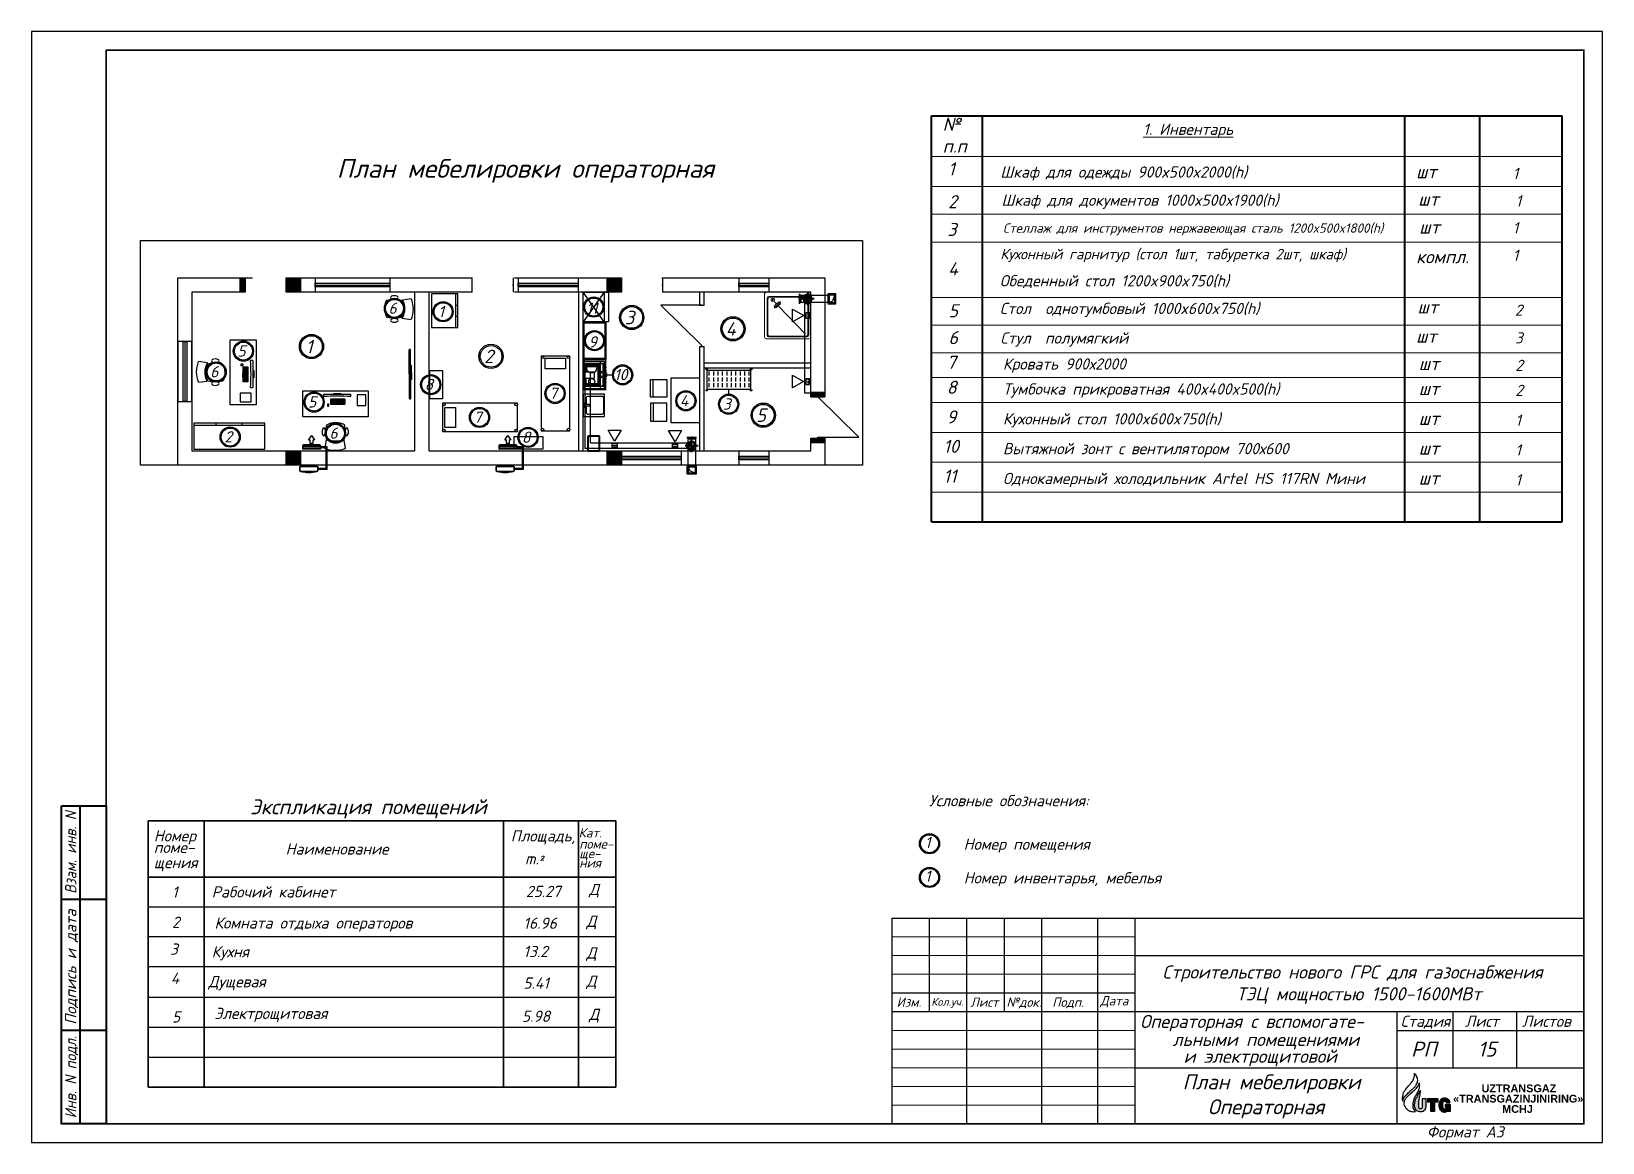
# Model space of a CAD drawing. Extents: x 108150 to 142535, y -18867 to -9422.
# Drawn here: x 141186.3 to 141606.3, y -16848.3 to -16551.3 of the extents above; entities that cross this region are included whole.
import ezdxf
from ezdxf.enums import TextEntityAlignment as Align

# ---------------------------------------------------------------- set-up
doc = ezdxf.new("R2010")
doc.units = 0
doc.header["$MEASUREMENT"] = 0
for name, pattern in [('CENTER', [50.8, 31.75, -6.35, 6.35, -6.35]), ('CONTINUA', [0]), ('DASHDOT', [25.4, 12.7, -6.35, 0, -6.35])]:
    doc.linetypes.add(name, pattern=pattern)
for name, color, linetype, lineweight in [('01_STENY_0.5', 7, 'Continuous', 50), ('SNOVNOY', 3, 'Continuous', 70), ('Аксонометрия', 116, 'Continuous', 40), ('Выносные', 8, 'Continuous', 15), ('осн', 3, 'Continuous', 70), ('Основные', 4, 'Continuous', 40), ('Приток', 162, 'Continuous', 50), ('Разм.', 8, 'Continuous', 15), ('сантехника', 251, 'Continuous', 20), ('Текст', 2, 'Continuous', 15), ('ТХ. ВК', 1, 'Continuous', 30)]:
    doc.layers.add(name, color=color, linetype=linetype, lineweight=lineweight)
for name, color, linetype in [('12321', 7, 'Continuous'), ('B-FURNITURE', 8, 'Continuous'), ('elux3d-200-2d', 1, 'CONTINUA'), ('ELUX3D-204-2D', 7, 'Continuous'), ('PDF2_Text', 5, 'Continuous')]:
    doc.layers.add(name, color=color, linetype=linetype)
doc.styles.add('PDF Arial', font='arial.ttf')
doc.styles.add('ГОСТ', font='isocpeur.ttf', dxfattribs={"oblique": 15, "height": 2.5})
doc.styles.add('ГОСТ -3', font='isocpeui.ttf', dxfattribs={"height": 3})
doc.styles.add('ГОСТ2.5', font='isocpeur.ttf', dxfattribs={"oblique": 15, "height": 2.5})
doc.styles.add('ГОСТ3', font='isocpeur.ttf', dxfattribs={"oblique": 15, "height": 3})

msp = doc.modelspace()

# ---------------------------------------------------------------- texts
at = {"color": 7, "style": 'ГОСТ -3'}
msp.add_text('План мебелировки операторная ', height=5, dxfattribs=at).set_placement((141267.9737, -16590.4481, -754.4947))
at = {"color": 252, "linetype": 'Continuous', "lineweight": 25, "style": 'ГОСТ3', "oblique": 15}
for s, p in [('6', (141282.8951, -16625.3191, -754.4947)), ('1', (141295.88, -16626.2, -754.4947)), ('11', (141336.1713, -16625.3444, -754.4947)), ('5', (141242.5122, -16636.7386, -754.4947)), ('9', (141336.3691, -16634.3277, -754.4947)), ('6', (141235.2293, -16642.3008, -754.4947)), ('8', (141292.5931, -16645.6935, -754.4947)), ('10', (141343.881, -16643.0721, -754.4947)), ('7', (141325.8158, -16648.0448, -754.4947)), ('4', (141360.8118, -16650.0072, -754.4947)), ('5', (141261.3889, -16650.3647, -754.4947)), ('7', (141305.6378, -16654.4439, -754.4947)), ('3', (141372.2315, -16650.9201, -754.4947)), ('6', (141267.1042, -16658.6928, -754.4947)), ('2', (141238.9705, -16659.6924, -754.4947)), ('8', (141318.5968, -16659.7934, -754.4947)), ('1', (141425.9201, -16777.1246, -754.4947))]:
    msp.add_text(s, height=3, dxfattribs=at).set_placement(p, align=Align.MIDDLE)
at = {"color": 1, "linetype": 'Continuous', "lineweight": 25, "style": 'ГОСТ3', "oblique": 15}
for s, height, p in [('3', 3.6, (141346.2286, -16627.8032, -754.4947)), ('4', 3.6, (141373.2899, -16630.835, -754.4947)), ('1', 3.6, (141260.6093, -16635.5701, -754.4947)), ('2', 3.6, (141308.6053, -16638.2008, -754.4947)), ('5', 3.6, (141381.3755, -16653.9154, -754.4947)), ('1', 3, (141425.9201, -16768.1186, -754.4947))]:
    msp.add_text(s, height=height, dxfattribs=at).set_placement(p, align=Align.MIDDLE)
at = {"color": 7, "linetype": 'Continuous', "lineweight": 25, "style": 'ГОСТ -3'}
for s, height, p in [('Экспликация помещений', 4, (141244.7811, -16760.5805, -754.4947)), ('Условные обозначения:', 3, (141426.3075, -16758.4394, -754.4947)), ('Номер', 3, (141219.0539, -16767.8574, -754.4947)), ('Площадь,', 3, (141314.4837, -16767.8574, -754.4947)), ('поме-', 3, (141219.0539, -16770.9319, -754.4947)), ('Наименование', 3, (141254.2915, -16771.3636, -754.4947)), ('Номер помещения', 3, (141435.5532, -16770.0658, -754.4947)), ('щения', 3, (141219.0539, -16775.0031, -754.4947)), ('m.', 3, (141318.284, -16773.9679, -754.4947)), ('Номер инвентарья, мебелья', 3, (141435.5532, -16779.0718, -754.4947)), ('1', 3, (141223.9212, -16782.8692, -754.4947)), ('Рабочий кабинет', 3, (141234.5357, -16782.8289, -754.4947)), ('25.27', 3, (141318.5489, -16782.7011, -754.4947)), ('Д', 3, (141335.4058, -16782.2013, -754.4947)), ('2', 3, (141223.9212, -16790.9534, -754.4947)), ('Комната отдыха операторов', 3, (141235.2689, -16791.1384, -754.4947)), ('16.96', 3, (141317.8397, -16791.201, -754.4947)), ('Д', 3, (141334.6967, -16790.7012, -754.4947)), ('3', 3, (141223.3932, -16798.1184, -754.4947)), ('13.2', 3, (141317.8397, -16798.7587, -754.4947)), ('Кухня', 3, (141234.5357, -16798.8289, -754.4947)), ('Д', 3, (141334.6967, -16799.1617, -754.4947)), ('4', 3, (141223.622, -16805.8885, -754.4947)), ('Дущевая', 3, (141233.6347, -16806.8279, -754.4947)), ('5.41', 3, (141317.8397, -16807.201, -754.4947)), ('Д', 3, (141334.6967, -16806.7012, -754.4947)), ('Электрощитовая', 3, (141235.2689, -16815.2997, -754.4947)), ('Д', 3, (141335.4058, -16815.5747, -754.4947)), ('5', 3, (141223.9212, -16816.2425, -754.4947)), ('5.98', 3, (141317.4448, -16816.0744, -754.4947))]:
    msp.add_text(s, height=height, dxfattribs=at).set_placement(p)
at = {"color": 7, "lineweight": 25, "style": 'ГОСТ -3'}
for s, width, p, p2 in [('Взам. инв. N', 0.897376, (141198.3475, -16781.834, -754.4947), (141198.3475, -16759.834, -754.4947)), ('Инв. N подл.', 0.931934, (141198.3475, -16841.834, -754.4947), (141198.3475, -16819.834, -754.4947))]:
    msp.add_text(s, height=3, rotation=90, dxfattribs=dict(at, width=width)).set_placement(p, p2, align=Align.FIT)
at = {"color": 7, "lineweight": 30, "style": 'ГОСТ -3'}
for s, p in [('Кат.', (141332.626, -16766.7816, -754.4947)), ('поме-', (141332.799, -16769.7809, -754.4947)), ('ще-', (141332.799, -16772.3123, -754.4947)), ('ния', (141332.799, -16774.833, -754.4947))]:
    msp.add_text(s, height=2.5, dxfattribs=at).set_placement(p)
at = {"color": 7, "lineweight": 25, "style": 'ГОСТ -3'}
msp.add_text('²', height=3, dxfattribs=at).set_placement((141321.6894, -16774.5935, -754.4947))
msp.add_text('Подпись и дата', height=3, rotation=90, dxfattribs=at).set_placement((141198.3475, -16816.834, -754.4947))
at = {"color": 0, "ltscale": 0.9, "attachment_point": 1, "style": 'ГОСТ3'}
for s, insert, char_height, width in [('Шкаф для одежды 900x500x2000(h)', (141445.3451, -16587.4178, -754.4947), 3, 87.419805), ('2', (141431.4017, -16595.0957, -754.4947), 3.5, 9.331897), ('Шкаф для документов 1000x500x1900(h)', (141445.6463, -16594.946, -754.4947), 3, 77.73491), ('3', (141431.1897, -16602.5156, -754.4947), 3.5, 6.150569), ('Стеллаж для инструментов нержавеющая сталь 1200x500x1800(h)', (141446.0511, -16602.6497, -754.4947), 2.5, 129.733955), ('Кухонный гарнитур (стол 1шт, табуретка 2шт, шкаф)', (141445.3451, -16609.4385, -754.4947), 2.8, 119.307487), ('4', (141431.4021, -16613.0208, -754.4947), 3.5, 8.377527), ('Обеденный стол 1200x900x750(h) ', (141445.22, -16616.4768, -754.4947), 3, 72.580032), ('Стол  однотумбовый 1000x600x750(h) ', (141445.22, -16623.8768, -754.4947), 3, 72.580032), ('5', (141431.4879, -16624.2518, -754.4947), 3.5, 9.208017), ('6', (141431.4879, -16631.4335, -754.4947), 3.5, 9.208017), ('Стул  полумягкий', (141445.3451, -16631.7832, -754.4947), 3, 73.020071), ('7', (141431.0371, -16638.0162, -754.4947), 3.5, 9.208017), ('Кровать 900х2000 ', (141446.0511, -16638.7257, -754.4947), 3, 87.419805), ('8', (141431.0371, -16644.7005, -754.4947), 3.5, 9.208017), ('Тумбочка прикроватная 400x400x500(h)', (141446.0511, -16645.41, -754.4947), 3, 87.419805), ('9', (141430.992, -16652.6364, -754.4947), 3.5, 9.208017), ('Кухонный стол 1000x600x750(h) ', (141446.0511, -16653.3807, -754.4947), 3, 96.395771), ('10', (141430.1349, -16660.4829, -754.4947), 3.5, 9.208017), ('Вытяжной зонт с вентилятором 700х600', (141446.0511, -16661.3514, -754.4947), 3, 102.290176), ('11', (141430.1349, -16668.4536, -754.4947), 3.5, 9.208017), ('Однокамерный холодильник Artel HS 117RN Мини', (141446.0511, -16669.3221, -754.4947), 3, 96.395771)]:
    msp.add_mtext(s, dxfattribs=dict(at, insert=insert, char_height=char_height, width=width))
at = {"color": 0, "width": 7.304299, "attachment_point": 1, "style": 'ГОСТ3'}
for s, insert, char_height in [('шт', (141556.495, -16587.0593, -754.4947), 3.5), ('1', (141582.3264, -16587.7809, -754.4947), 3), ('шт', (141557.0591, -16594.3976, -754.4947), 3.5), ('1', (141583.1266, -16595.1314, -754.4947), 3), ('1', (141582.3264, -16602.3276, -754.4947), 3), ('шт', (141557.3312, -16601.8588, -754.4947), 3.5), ('компл.', (141556.495, -16609.8012, -754.4947), 3.5), ('1', (141582.3264, -16609.6791, -754.4947), 3), ('шт', (141556.8769, -16623.2278, -754.4947), 3.5), ('2', (141582.898, -16624.3327, -754.4947), 3), ('3', (141582.898, -16631.7494, -754.4947), 3), ('шт', (141556.495, -16631.0473, -754.4947), 3.5), ('шт', (141557.2009, -16638.3672, -754.4947), 3.5), ('2', (141583.0324, -16639.0887, -754.4947), 3), ('шт', (141557.2009, -16645.0515, -754.4947), 3.5), ('2', (141583.0324, -16645.773, -754.4947), 3), ('шт', (141557.2009, -16653.0222, -754.4947), 3.5), ('1', (141583.0324, -16653.7437, -754.4947), 3), ('шт', (141557.2009, -16660.9929, -754.4947), 3.5), ('1', (141583.0324, -16661.7144, -754.4947), 3), ('1', (141583.0324, -16669.6852, -754.4947), 3), ('шт', (141557.2009, -16668.9636, -754.4947), 3.5)]:
    msp.add_mtext(s, dxfattribs=dict(at, insert=insert, char_height=char_height))
at = {"color": 0, "lineweight": 25, "insert": (141483.5464, -16830.1041, -754.4947), "char_height": 4, "width": 68.066198, "attachment_point": 1, "style": 'ГОСТ -3'}
msp.add_mtext('\\pi10.52249;План мебелировки \\P\\pi17.26946;Операторная', dxfattribs=at)
at = {"layer": 'PDF2_Text', "lineweight": 25, "char_height": 2.07708, "attachment_point": 7, "style": 'PDF Arial'}
for s, insert in [('{\\fArial|b1|i0|c204|p34;UZTRANSGAZ}', (141573.996, -16834.9105, -754.4947)), ('{\\fArial|b1|i0|c204|p34;«TRANSGAZINJINIRING»}', (141566.3977, -16837.6662, -754.4947)), ('{\\fArial|b1|i0|c204|p34;MCHJ}', (141579.4953, -16840.4219, -754.4947))]:
    msp.add_mtext(s, dxfattribs=dict(at, insert=insert))
at = {"layer": 'SNOVNOY', "color": 0, "insert": (141488.5816, -16800.994, -754.4947), "char_height": 3.5, "width": 108.046652, "attachment_point": 1}
msp.add_mtext('\\pi0.10079;{\\fISOCPEUR|b0|i1|c204|p34;Строительство нового ГРС для газоснабжения \\P\\pi19.88905;ТЭЦ мощностью 1500-1600МВт}', dxfattribs=at)
at = {"layer": 'осн', "color": 0, "attachment_point": 1}
for s, insert, char_height, width in [('{\\fISOCPEUR|b0|i1|c204|p34;\\H1.167x;\\W1;Изм.}', (141417.6125, -16809.5595, -754.4947), 2.1384, 8.867642), ('{\\fISOCPEUR|b0|i1|c204|p34;\\H1.167x;\\W1;Кол.уч.}', (141426.8969, -16809.6486, -754.4947), 1.828332, 10.067026), ('{\\fISOCPEUR|b0|i1|c204|p34;\\H1.167x;\\W1;Лист}', (141437.3447, -16809.5595, -754.4947), 2.1384, 8.967948), ('{\\fISOCPEUR|b0|i1|c204|p34;\\H1.167x;\\W1;№док.}', (141446.9925, -16809.5595, -754.4947), 2.1384, 10.82739), ('{\\fISOCPEUR|b0|i1|c204|p34;\\H1.167x;\\W1;Подп.}', (141459.2339, -16809.5595, -754.4947), 2.1384, 12.497236), ('{\\fISOCPEUR|b0|i1|c204|p34;\\H1.167x;\\W1;Дата}', (141472.0499, -16809.1902, -754.4947), 2.1384, 12.787965), ('{\\fISOCPEUR|b0|i1|c204|p34;\\W1;Стадия}', (141552.3593, -16814.4084, -754.4947), 3, 14.081712), ('{\\fISOCPEUR|b0|i1|c204|p34;\\W1;Лист}', (141569.5834, -16814.4084, -754.4947), 3, 14.081712), ('{\\fISOCPEUR|b0|i1|c204|p34;\\W1;Листов}', (141584.8259, -16814.4084, -754.4947), 3, 14.081712)]:
    msp.add_mtext(s, dxfattribs=dict(at, insert=insert, char_height=char_height, width=width))
at = {"layer": 'Текст', "color": 0, "linetype": 'ByBlock', "lineweight": 25, "ltscale": 0.5, "char_height": 3.5, "width": 0.193599, "attachment_point": 1, "style": 'ГОСТ'}
for s, insert in [(' №\\Pп.п', (141429.9325, -16574.3994, -754.4947)), ('1', (141431.4132, -16586.3292, -754.4947))]:
    msp.add_mtext(s, dxfattribs=dict(at, insert=insert))
at = {"layer": 'Текст', "color": 0, "attachment_point": 1}
for s, insert, char_height, width, style in [('\\pi37.638;{\\L1. Инвентарь}', (141445.8899, -16575.9872, -754.4947), 3, 115.731719, 'ГОСТ'), ('Операторная с вспомогате-', (141482.7166, -16814.2008, -754.4947), 3.5, 68.50384, 'ГОСТ2.5'), ('льными помещениями ', (141491.3913, -16819.0285, -754.4947), 3.5, 68.875124, 'ГОСТ2.5'), ('и электрощитовой', (141494.3575, -16823.5111, -754.4947), 3.5, 68.800878, 'ГОСТ2.5'), ('РП', (141555.1686, -16821.3606, -754.4947), 4, 8.161037, 'ГОСТ2.5'), ('15', (141573.0038, -16821.3606, -754.4947), 4, 8.161037, 'ГОСТ2.5')]:
    msp.add_mtext(s, dxfattribs=dict(at, insert=insert, char_height=char_height, width=width, style=style))
at = {"layer": 'Текст', "color": 7, "insert": (141559.3665, -16843.9728, -754.4947), "char_height": 3, "width": 33.544274, "attachment_point": 1, "style": 'ГОСТ2.5'}
msp.add_mtext('Формат А3', dxfattribs=at)

# ---------------------------------------------------------------- blocks, each defined once
blk = doc.blocks.new('9')
at = {"layer": 'сантехника', "color": 5, "lineweight": 20}
for p, q in [((1891922, 374134), (1891922, 373287)), ((1892792, 374168), (1891957, 374168)), ((1892826, 374134), (1892826, 373287)), ((1892826, 373287), (1892826, 374134)), ((1891972, 373328), (1891972, 374053)), ((1891989, 374041), (1891989, 373337)), ((1892006, 374087), (1892752, 374087)), ((1892018, 374069), (1892739, 374069)), ((1892239, 373979), (1892110, 373858)), ((1892200, 373978), (1892112, 373895)), ((1892112, 373895), (1892145, 373860)), ((1892118, 373979), (1892158, 373938)), ((1892237, 373941), (1892145, 373860)), ((1892192, 373902), (1892727, 373348)), ((1892200, 373978), (1892237, 373941)), ((1892767, 374041), (1892767, 373337)), ((1892787, 374053), (1892787, 373328)), ((1891957, 373253), (1892792, 373253)), ((1892752, 373294), (1892006, 373294)), ((1892018, 373308), (1892739, 373308))]:
    blk.add_line(p, q, dxfattribs=at)
for centre, radius in [((1892083, 374019), 34.8), ((1892083, 374018), 13.7)]:
    blk.add_circle(centre, radius, dxfattribs=at)
for centre, radius, start, end in [((1891957, 374134), 34.2, 90, 180), ((1892792, 374134), 34.2, 0, 90), ((1892006, 374053), 34.2, 90, 180), ((1892018, 374041), 28.5, 90, 180), ((1892739, 374041), 28.5, 0, 90), ((1892752, 374053), 34.2, 0, 90), ((1891957, 373287), 34.2, 180, 270), ((1892006, 373328), 34.2, 180, 270), ((1892018, 373337), 28.5, 180, 270), ((1892739, 373337), 28.5, 270, 0), ((1892752, 373328), 34.2, 270, 0), ((1892792, 373287), 34.2, 270, 0)]:
    blk.add_arc(centre, radius, start, end, dxfattribs=at)
blk = doc.blocks.new('4758')
at = {"layer": '01_STENY_0.5', "lineweight": 25}
for p, q in [((591428, -644781), (591428, -644056)), ((591428, -644056), (592038, -644056)), ((591938, -644781), (591428, -644056)), ((591938, -644056), (591428, -644781)), ((591938, -644056), (591938, -644781)), ((592038, -644056), (592038, -644781)), ((592038, -644781), (591428, -644781))]:
    blk.add_line(p, q, dxfattribs=at)
blk = doc.blocks.new('ru_krihshnihyj_osevoyj_plan')
at = {"color": 0}
for p, q in [((-0.75, 0), (0.75, 0)), ((0, 0.75), (0, -0.75))]:
    blk.add_line(p, q, dxfattribs=at)
blk.add_lwpolyline([(-0.212132, 0.212132), (-0.106066, 0.318198), (0.106066, -0.318198), (0.318198, -0.106066), (-0.318198, 0.106066)], close=True, dxfattribs=at)
for radius in [0.5, 0.403113]:
    blk.add_circle((0, 0), radius, dxfattribs=at)
blk = doc.blocks.new('jghjjj')
at = {"color": 7, "lineweight": 25}
for points in [[(776327, -4326), (776522, -4354)], [(776537, -4771), (776537, -4771), (776327, -4802)]]:
    blk.add_lwpolyline(points, dxfattribs=at)
for centre, radius, start, end in [((776945, -4564), 662, 158.9296, 201.0704), ((776914, -4549), 438, 153.5249, 210.5012), ((776890, -4543), 395, 151.3521, 212.7519), ((776713, -5488), 1147, 81.4695, 98.5305), ((776536, -4543), 395, 327.8235, 28.6479), ((776705, -3910), 860, 260.1164, 281.1078)]:
    blk.add_arc(centre, radius, start, end, dxfattribs=at)
for centre in [(776711, -4297), (776711, -4821)]:
    blk.add_ellipse(centre, major_axis=(-88.3, 0), ratio=0.466997, dxfattribs=at)
blk = doc.blocks.new('leg2d-1550')
at = {"layer": 'elux3d-200-2d'}
for p, q in [((0, 0), (0, -25)), ((25, 0), (0, 0)), ((25, -25), (25, 0)), ((0, -25), (25, -25)), ((0, -475), (0, -500)), ((25, -475), (0, -475)), ((0, -500), (25, -500)), ((25, -500), (25, -475))]:
    blk.add_line(p, q, dxfattribs=at)
blk = doc.blocks.new('shelf2d-p50102')
at = {"layer": 'elux3d-200-2d'}
blk.add_lwpolyline([(25, -470), (1000, -470), (1000, -30), (25, -30)], close=True, dxfattribs=at)
at = {"layer": 'ELUX3D-204-2D'}
for p, q in [((62.5, -65), (62.5, -155)), ((62.5, -195), (62.5, -285)), ((62.5, -325), (62.5, -415)), ((162.5, -65), (162.5, -155)), ((162.5, -195), (162.5, -285)), ((162.5, -325), (162.5, -415)), ((262.5, -65), (262.5, -155)), ((262.5, -195), (262.5, -285)), ((262.5, -325), (262.5, -415)), ((362.5, -65), (362.5, -155)), ((362.5, -195), (362.5, -285)), ((362.5, -325), (362.5, -415)), ((462.5, -65), (462.5, -155)), ((462.5, -195), (462.5, -285)), ((462.5, -325), (462.5, -415)), ((562.5, -65), (562.5, -155)), ((562.5, -195), (562.5, -285)), ((562.5, -325), (562.5, -415)), ((662.5, -65), (662.5, -155)), ((662.5, -195), (662.5, -285)), ((662.5, -325), (662.5, -415)), ((762.5, -65), (762.5, -155)), ((762.5, -195), (762.5, -285)), ((762.5, -325), (762.5, -415)), ((862.5, -65), (862.5, -155)), ((862.5, -195), (862.5, -285)), ((862.5, -325), (862.5, -415)), ((962.5, -65), (962.5, -155)), ((962.5, -195), (962.5, -285)), ((962.5, -325), (962.5, -415))]:
    blk.add_line(p, q, dxfattribs=at)
blk = doc.blocks.new('0000aaaaaaaaaaa')
at = {"color": 3, "lineweight": 9, "rotation": 180}
for name, p in [('leg2d-1550', (397315, 884699)), ('shelf2d-p50102', (398315, 884699)), ('leg2d-1550', (398315, 884699))]:
    blk.add_blockref(name, p, dxfattribs=at)
blk = doc.blocks.new('lkjhjhg')
at = {"layer": 'B-FURNITURE', "color": 44}
for p, q in [((-32887, -154944), (-32875, -154944)), ((-32887, -154975), (-32887, -154944)), ((-32887, -154948), (-32875, -154948)), ((-32887, -154960), (-32875, -154960)), ((-32887, -154971), (-32875, -154971)), ((-32875, -154975), (-32887, -154975)), ((-32869, -154749), (-32875, -154749)), ((-32875, -155591), (-32875, -154749)), ((-32869, -154749), (-32277, -154749)), ((-32810, -154844), (-32316, -154844)), ((-32810, -155496), (-32810, -154844)), ((-32800, -154854), (-32326, -154854)), ((-32800, -155486), (-32800, -154854)), ((-32297, -154885), (-32716, -154885)), ((-32716, -154885), (-32397, -154885)), ((-32716, -154885), (-32702, -154899)), ((-32716, -155446), (-32716, -154885)), ((-32702, -154899), (-32301, -154899)), ((-32678, -154930), (-32702, -154899)), ((-32702, -154899), (-32702, -155432)), ((-32678, -154930), (-32672, -154944)), ((-32325, -154930), (-32678, -154930)), ((-32678, -155400), (-32678, -154930)), ((-32672, -154944), (-32672, -155387)), ((-32326, -154854), (-32326, -154885)), ((-32301, -154899), (-32325, -154930)), ((-32325, -155081), (-32325, -154930)), ((-32316, -154844), (-32316, -154885)), ((-32301, -154899), (-32300, -154896)), ((-32301, -155081), (-32301, -154899)), ((-32300, -154889), (-32297, -154885)), ((-32297, -154885), (-32297, -155446)), ((-32273, -154885), (-32297, -154885)), ((-32277, -154741), (-32253, -154741)), ((-32277, -154775), (-32277, -154741)), ((-32253, -154775), (-32277, -154775)), ((-32273, -155553), (-32273, -154775)), ((-32253, -155591), (-32253, -154741)), ((-32911, -155137), (-32915, -155170)), ((-32915, -155170), (-32911, -155203)), ((-32900, -155110), (-32911, -155137)), ((-32911, -155203), (-32900, -155230)), ((-32901, -155145), (-32903, -155170)), ((-32903, -155170), (-32901, -155195)), ((-32893, -155123), (-32901, -155145)), ((-32901, -155195), (-32893, -155217)), ((-32885, -155093), (-32900, -155110)), ((-32900, -155230), (-32885, -155247)), ((-32882, -155107), (-32893, -155123)), ((-32893, -155217), (-32882, -155233)), ((-32887, -155049), (-32875, -155049)), ((-32887, -155081), (-32887, -155049)), ((-32887, -155054), (-32875, -155054)), ((-32887, -155065), (-32875, -155065)), ((-32887, -155076), (-32875, -155076)), ((-32875, -155081), (-32887, -155081)), ((-32887, -155154), (-32875, -155154)), ((-32887, -155186), (-32887, -155154)), ((-32887, -155159), (-32875, -155159)), ((-32887, -155170), (-32875, -155170)), ((-32887, -155181), (-32875, -155181)), ((-32875, -155186), (-32887, -155186)), ((-32887, -155260), (-32875, -155260)), ((-32887, -155291), (-32887, -155260)), ((-32887, -155264), (-32875, -155264)), ((-32887, -155275), (-32875, -155275)), ((-32887, -155287), (-32875, -155287)), ((-32875, -155291), (-32887, -155291)), ((-32887, -155365), (-32875, -155365)), ((-32887, -155396), (-32887, -155365)), ((-32887, -155369), (-32875, -155369)), ((-32887, -155381), (-32875, -155381)), ((-32887, -155392), (-32875, -155392)), ((-32875, -155396), (-32887, -155396)), ((-32885, -155093), (-32875, -155090)), ((-32885, -155247), (-32875, -155250)), ((-32875, -155104), (-32882, -155107)), ((-32882, -155233), (-32875, -155236)), ((-32702, -155432), (-32716, -155446)), ((-32716, -155446), (-32295, -155446)), ((-32702, -155432), (-32678, -155400)), ((-32301, -155432), (-32702, -155432)), ((-32672, -155387), (-32678, -155400)), ((-32678, -155400), (-32325, -155400)), ((-32559, -155081), (-32570, -155095)), ((-32570, -155236), (-32559, -155250)), ((-32297, -155081), (-32559, -155081)), ((-32559, -155250), (-32559, -155081)), ((-32559, -155250), (-32297, -155250)), ((-32326, -155446), (-32326, -155486)), ((-32325, -155400), (-32325, -155250)), ((-32325, -155400), (-32301, -155432)), ((-32316, -155446), (-32316, -155496)), ((-32301, -155432), (-32301, -155250)), ((-32300, -155435), (-32301, -155432)), ((-32297, -155446), (-32300, -155441)), ((-32297, -155250), (-32297, -155081)), ((-32297, -155446), (-32273, -155446)), ((-32875, -155591), (-32870, -155591)), ((-32875, -155591), (-32875, -155591)), ((-32875, -155591), (-32875, -155591)), ((-32870, -155591), (-32253, -155591)), ((-32316, -155496), (-32810, -155496)), ((-32326, -155486), (-32800, -155486)), ((-32277, -155554), (-32253, -155554)), ((-32277, -155587), (-32277, -155554)), ((-32253, -155587), (-32277, -155587)), ((-32256, -155553), (-32273, -155553))]:
    blk.add_line(p, q, dxfattribs=at)
blk = doc.blocks.new('vanna 1x')
at = {"layer": 'ТХ. ВК', "color": 5, "linetype": 'ByBlock', "lineweight": 25}
for p, q in [((663623, 128756), (663763, 128756)), ((663763, 128712), (663623, 128712)), ((663771, 128801), (663740, 128801)), ((663740, 128801), (663740, 128756)), ((663740, 128712), (663740, 128667)), ((663740, 128667), (663771, 128667)), ((663763, 128756), (663763, 128712)), ((663771, 128667), (663771, 128801))]:
    blk.add_line(p, q, dxfattribs=at)
at = {"layer": 'ТХ. ВК', "color": 5}
blk.add_lwpolyline([(663790, 129051), (663790, 128416), (663186, 128416), (663186, 129051)], close=True, dxfattribs=at)
at = {"layer": 'ТХ. ВК', "color": 5, "lineweight": 25}
blk.add_lwpolyline([(663711, 128712), (663711, 128534, -0.414214), (663661, 128484), (663261, 128484, -0.414214), (663211, 128534), (663211, 128934, -0.414214), (663261, 128984), (663661, 128984, -0.414214), (663711, 128934), (663711, 128756)], format="xyb", dxfattribs=at)
at = {"layer": 'ТХ. ВК', "color": 5, "linetype": 'ByBlock', "lineweight": 25, "extrusion": (0, 0, -1)}
blk.add_ellipse((663634, 128734), major_axis=(0, -25.9), ratio=0.818182, start_param=0.552816, end_param=2.588777, dxfattribs=at)

# ---------------------------------------------------------------- hatches: boundary and pattern name
at = {"lineweight": 25}
h = msp.add_hatch(color=252, dxfattribs=at)
h.set_gradient(color1=(132, 132, 132), color2=(145, 145, 145), one_color=1, tint=0.57)
h.paths.add_polyline_path([(141242.1709, -16617.2256), (141243.4709, -16617.2256), (141243.4709, -16621.0256), (141242.1709, -16621.0256)])
h = msp.add_hatch(color=252, dxfattribs=at)
h.set_gradient(color1=(91, 91, 91), color2=(115, 115, 115), one_color=1, tint=0.45)
h.paths.add_polyline_path([(141258.2709, -16621.0256), (141254.4709, -16621.0256), (141254.4709, -16617.2256), (141258.2709, -16617.2256)])
h = msp.add_hatch(color=252, dxfattribs=at)
h.set_gradient(color1=(91, 91, 91), color2=(115, 115, 115), one_color=1, tint=0.45)
h.paths.add_polyline_path([(141344.0709, -16621.0256), (141340.2709, -16621.0256), (141340.2709, -16617.2256), (141344.0709, -16617.2256)])
h = msp.add_hatch(color=252, dxfattribs=at)
h.set_gradient(color1=(132, 132, 132), color2=(145, 145, 145), one_color=1, tint=0.57)
h.paths.add_polyline_path([(141396.5709, -16649.0256), (141394.6709, -16649.0256), (141394.6709, -16647.7256), (141396.5709, -16647.7256)])
h.paths.add_polyline_path([(141396.5709, -16647.7256), (141398.4709, -16647.7256), (141398.4709, -16649.0256), (141396.5709, -16649.0256)])
h = msp.add_hatch(color=252, dxfattribs=at)
h.set_gradient(color1=(132, 132, 132), color2=(145, 145, 145), one_color=1, tint=0.57)
h.paths.add_polyline_path([(141398.4709, -16660.0256), (141398.4709, -16661.3256), (141396.5709, -16661.3256), (141396.5709, -16660.0256)])
h.paths.add_polyline_path([(141396.5709, -16661.3256), (141394.6709, -16661.3256), (141394.6709, -16660.0256), (141396.5709, -16660.0256)])
h = msp.add_hatch(color=252, dxfattribs=at)
h.set_gradient(color1=(91, 91, 91), color2=(115, 115, 115), one_color=1, tint=0.45)
h.paths.add_polyline_path([(141258.2709, -16667.2256), (141254.4709, -16667.2256), (141254.4709, -16663.4256), (141258.2709, -16663.4256)])
h = msp.add_hatch(color=252, dxfattribs=at)
h.set_gradient(color1=(91, 91, 91), color2=(115, 115, 115), one_color=1, tint=0.45)
h.paths.add_polyline_path([(141344.0709, -16667.2256), (141340.2709, -16667.2256), (141340.2709, -16663.4256), (141344.0709, -16663.4256)])
at = {"layer": '12321', "lineweight": 25, "ltscale": 2}
h = msp.add_hatch(color=170, dxfattribs=at)
h.dxf.hatch_style = 1
edge = h.paths.add_edge_path()
edge.add_line((141559.0677, -16836.5667), (141558.1125, -16836.5667))
edge.add_line((141558.1125, -16836.5667), (141558.1125, -16838.7818))
edge.add_spline(control_points=[(141558.1125, -16838.7818), (141558.0996, -16838.8928), (141558.0794, -16839.0664), (141557.9137, -16839.2786), (141557.7011, -16839.3199), (141557.4852, -16839.3342), (141557.3294, -16839.2021), (141557.2367, -16839.0142), (141557.1981, -16838.7895), (141557.2024, -16838.4137), (141557.1851, -16837.9475), (141557.2252, -16837.432), (141557.2858, -16836.9256), (141557.4118, -16836.4451), (141557.4809, -16835.8408), (141557.6451, -16835.1804), (141557.6355, -16834.6603), (141557.6304, -16834.3834)], knot_values=[0, 0, 0, 0, 0.32175029, 0.50372886, 0.7413174, 0.93122956, 1.11213119, 1.29654799, 1.53988838, 1.77020295, 2.39711599, 2.90378622, 3.28253457, 3.88886889, 4.35336348, 5.06194669, 5.86905617, 5.86905617, 5.86905617, 5.86905617], degree=3, periodic=0)
edge.add_spline(control_points=[(141557.6304, -16834.3834), (141557.6207, -16834.4046), (141557.5177, -16834.6284), (141557.2721, -16835.1363), (141556.8672, -16835.8724), (141556.4653, -16836.6462), (141556.1182, -16837.4146), (141556.1055, -16837.9521), (141556.099, -16838.2275)], knot_values=[0, 0, 0, 0, 0.06833028, 0.72117683, 1.65163806, 2.52459263, 3.28438922, 4.0823675, 4.0823675, 4.0823675, 4.0823675], degree=3, periodic=0)
edge.add_spline(control_points=[(141556.099, -16838.2275), (141556.1027, -16838.302), (141556.117, -16838.5864), (141556.1732, -16839.0781), (141556.4393, -16839.6813), (141557.0277, -16840.0638), (141557.7016, -16840.1987), (141558.3649, -16840.0737), (141558.8554, -16839.6816), (141559.0378, -16839.1915), (141559.0596, -16838.886), (141559.0677, -16838.7731)], knot_values=[0, 0, 0, 0, 0.2184505, 0.83381126, 1.44661398, 2.07318585, 2.80467327, 3.4162574, 3.99187545, 4.55748986, 4.88904194, 4.88904194, 4.88904194, 4.88904194], degree=3, periodic=0)
edge.add_line((141559.0677, -16838.7731), (141559.0677, -16836.5667))
h = msp.add_hatch(color=170, dxfattribs=at)
h.dxf.hatch_style = 1
h.paths.add_polyline_path([(141561.3768, -16837.4906), (141562.269, -16837.4906), (141562.269, -16836.5667), (141559.5657, -16836.5667), (141559.5657, -16837.4906), (141560.4047, -16837.4906), (141560.4047, -16840.0477), (141561.3768, -16840.0477)])
h = msp.add_hatch(color=170, dxfattribs=at)
h.dxf.hatch_style = 1
edge = h.paths.add_edge_path()
edge.add_spline(control_points=[(141565.5558, -16837.7794), (141565.5518, -16837.6935), (141565.5436, -16837.5146), (141565.464, -16837.2443), (141565.3229, -16836.9938), (141565.1528, -16836.8301), (141564.9883, -16836.7138), (141564.8424, -16836.6181), (141564.6401, -16836.5621), (141564.4171, -16836.5021), (141564.1085, -16836.5039), (141563.7209, -16836.4868), (141563.2637, -16836.6508), (141562.9206, -16837.0498), (141562.7012, -16837.5077), (141562.5873, -16838.1072), (141562.5683, -16838.66), (141562.6939, -16839.1596), (141562.9015, -16839.497), (141563.1459, -16839.8775), (141563.5178, -16840.0707), (141563.8389, -16840.1614), (141564.0751, -16840.1896), (141564.3127, -16840.1729), (141564.5284, -16840.0883), (141564.7067, -16839.9715), (141564.8286, -16839.892), (141564.8783, -16839.8595)], knot_values=[0, 0, 0, 0, 0.25111067, 0.5227896, 0.81665353, 1.0828984, 1.20521301, 1.40771753, 1.58789185, 1.81639069, 2.08087123, 2.48608788, 2.94981708, 3.44112246, 3.985778, 4.42046793, 5.22027539, 5.58514014, 5.90745935, 6.37746939, 6.88525477, 7.08490717, 7.35582828, 7.57743803, 7.77434882, 8.02634128, 8.20040993, 8.20040993, 8.20040993, 8.20040993], degree=3, periodic=0)
edge.add_line((141564.8783, -16839.8595), (141564.8783, -16840.0407))
edge.add_line((141564.8783, -16840.0407), (141565.6031, -16840.0407))
edge.add_line((141565.6031, -16840.0407), (141565.6031, -16838.1942))
edge.add_line((141565.6031, -16838.1942), (141564.2983, -16838.1942))
edge.add_line((141564.2983, -16838.1942), (141564.2983, -16838.8632))
edge.add_line((141564.2983, -16838.8632), (141564.7029, -16838.8632))
edge.add_spline(control_points=[(141564.7029, -16838.8632), (141564.7073, -16838.9276), (141564.7159, -16839.0561), (141564.6097, -16839.2201), (141564.4314, -16839.3347), (141564.2137, -16839.3274), (141563.9608, -16839.3339), (141563.7201, -16839.1801), (141563.5966, -16838.8892), (141563.5474, -16838.5619), (141563.561, -16838.2051), (141563.5608, -16837.8913), (141563.6048, -16837.624), (141563.7308, -16837.4216), (141563.9649, -16837.2958), (141564.2341, -16837.2903), (141564.4782, -16837.3993), (141564.6423, -16837.5755), (141564.6456, -16837.723), (141564.6468, -16837.7794)], knot_values=[0, 0, 0, 0, 0.18476977, 0.36821541, 0.54027769, 0.78268383, 0.98616211, 1.27703997, 1.54700192, 1.88874392, 2.2406241, 2.58982635, 2.80813824, 3.0254609, 3.2613069, 3.55693344, 3.77661183, 4.03780399, 4.19947695, 4.19947695, 4.19947695, 4.19947695], degree=3, periodic=0)
edge.add_line((141564.6468, -16837.7794), (141565.5558, -16837.7794))
at = {"layer": 'Аксонометрия', "lineweight": 25, "ltscale": 30}
h = msp.add_hatch(dxfattribs=at)
h.set_pattern_fill('ACAD_ISO08W100', color=252, scale=0.1, angle=-90)
h.set_pattern_definition([(270, (141250.8896, -5560.9665), (0.5, -6e-16), [2.4, -0.3, 0.6, -0.3])])
h.paths.add_polyline_path([(141393.388, -16626.5191), (141393.388, -16628.0191), (141394.388, -16628.0191), (141394.388, -16626.5191)])
h = msp.add_hatch(dxfattribs=at)
h.set_pattern_fill('ACAD_ISO08W100', color=252, scale=0.1, angle=-90)
h.set_pattern_definition([(270, (141250.87417, -5543.3138), (0.5, -6e-16), [2.4, -0.3, 0.6, -0.3])])
h.paths.add_polyline_path([(141393.3726, -16644.1718), (141393.3726, -16645.6718), (141394.3726, -16645.6718), (141394.3726, -16644.1718)])
h = msp.add_hatch(dxfattribs=at)
h.set_pattern_fill('ACAD_ISO08W100', color=252, scale=0.1, angle=-180)
h.set_pattern_definition([(180, (152726.3929, -16765.47767), (-7e-16, -0.5), [2.4, -0.3, 0.6, -0.3])])
h.paths.add_polyline_path([(141342.9918, -16661.4815), (141341.4918, -16661.4815), (141341.4918, -16662.4815), (141342.9918, -16662.4815)])
h = msp.add_hatch(dxfattribs=at)
h.set_pattern_fill('ACAD_ISO08W100', color=252, scale=0.1, angle=-180)
h.set_pattern_definition([(180, (152742.5517, -16765.35734), (-7e-16, -0.5), [2.4, -0.3, 0.6, -0.3])])
h.paths.add_polyline_path([(141359.1506, -16661.6018), (141357.6506, -16661.6018), (141357.6506, -16662.6018), (141359.1506, -16662.6018)])

# ---------------------------------------------------------------- linework, layer by layer
at = {"color": 252, "lineweight": 25}
for p, q in [((141243.4709, -16617.2256, -754.4947), (141243.4709, -16621.0256, -754.4947)), ((141254.4709, -16619.1256, -754.4947), (141254.2709, -16619.1256, -754.4947)), ((141254.4709, -16617.2256, -754.4947), (141254.4709, -16621.0256, -754.4947)), ((141258.2709, -16617.2256, -754.4947), (141258.2709, -16621.0256, -754.4947)), ((141262.1623, -16617.2256, -754.4947), (141262.1623, -16621.0256, -754.4947)), ((141262.1623, -16619.1256, -754.4947), (141282.1623, -16619.1256, -754.4947)), ((141282.1623, -16617.2256, -754.4947), (141282.1623, -16621.0256, -754.4947)), ((141315.1709, -16619.1256, -754.4947), (141314.9709, -16619.1256, -754.4947)), ((141316.4709, -16617.2256, -754.4947), (141316.4709, -16621.0256, -754.4947)), ((141316.4709, -16619.1256, -754.4947), (141332.4709, -16619.1256, -754.4947)), ((141332.4709, -16617.2256, -754.4947), (141332.4709, -16621.0256, -754.4947)), ((141344.0709, -16617.2256, -754.4947), (141344.0709, -16621.0256, -754.4947)), ((141355.0709, -16619.1256, -754.4947), (141354.8709, -16619.1256, -754.4947)), ((141375.4639, -16617.2316, -754.4947), (141375.4639, -16621.0316, -754.4947)), ((141375.4639, -16619.1316, -754.4947), (141383.4639, -16619.1316, -754.4947)), ((141383.4639, -16617.2316, -754.4947), (141383.4639, -16621.0316, -754.4947)), ((141288.8742, -16663.4256, -754.4947), (141288.8742, -16621.0256, -754.4947)), ((141292.6742, -16663.4256, -754.4947), (141292.6742, -16621.0256, -754.4947)), ((141332.6742, -16663.4256, -754.4947), (141332.6742, -16621.0256, -754.4947)), ((141333.8742, -16663.4256, -754.4947), (141333.8742, -16621.0256, -754.4947)), ((141364.9742, -16621.0256, -754.4947), (141364.9742, -16624.5169, -754.4947)), ((141366.1742, -16624.5169, -754.4947), (141366.1742, -16621.0256, -754.4947)), ((141365.5742, -16624.5169, -754.4947), (141354.5742, -16624.5169, -754.4947)), ((141365.5742, -16635.3169, -754.4947), (141354.5742, -16624.5169, -754.4947)), ((141364.9742, -16624.5169, -754.4947), (141366.1742, -16624.5169, -754.4947)), ((141227.3709, -16634.2256, -754.4947), (141227.3709, -16650.2256, -754.4947)), ((141364.9742, -16635.5169, -754.4947), (141364.9742, -16663.4256, -754.4947)), ((141364.9742, -16635.5169, -754.4947), (141366.1742, -16635.5169, -754.4947)), ((141365.5419, -16635.5169, -754.4947), (141365.5419, -16635.3169, -754.4947)), ((141366.1742, -16663.4256, -754.4947), (141366.1742, -16635.5169, -754.4947)), ((141394.6709, -16640.0256, -754.4947), (141366.1742, -16640.0256, -754.4947)), ((141340.1681, -16643.1283, -754.4947), (141341.6861, -16643.1283, -754.4947)), ((141366.1742, -16641.2256, -754.4947), (141394.6709, -16641.2256, -754.4947)), ((141372.7367, -16648.2763, -754.4947), (141372.7367, -16647.0644, -754.4947)), ((141394.6709, -16649.0256, -754.4947), (141398.4709, -16649.0256, -754.4947)), ((141396.5709, -16649.0256, -754.4947), (141407.5709, -16659.8256, -754.4947)), ((141396.5709, -16660.0256, -754.4947), (141396.5709, -16659.8256, -754.4947)), ((141396.5709, -16659.8256, -754.4947), (141407.5709, -16659.8256, -754.4947)), ((141258.2709, -16663.4256, -754.4947), (141258.2709, -16667.2256, -754.4947)), ((141344.0709, -16663.4256, -754.4947), (141344.0709, -16667.2256, -754.4947)), ((141344.0709, -16663.4256, -754.4947), (141344.0709, -16667.2256, -754.4947)), ((141344.0709, -16665.3256, -754.4947), (141360.0709, -16665.3256, -754.4947)), ((141360.0709, -16663.4256, -754.4947), (141360.0709, -16667.2256, -754.4947)), ((141375.4639, -16663.4256, -754.4947), (141375.4639, -16667.2256, -754.4947)), ((141375.4639, -16665.3256, -754.4947), (141383.4639, -16665.3256, -754.4947)), ((141383.4639, -16663.4256, -754.4947), (141383.4639, -16667.2256, -754.4947))]:
    msp.add_line(p, q, dxfattribs=at)
at = {"color": 7, "lineweight": 25}
for p, q in [((141299.7182, -16621.4657, -754.4947), (141299.7182, -16630.4657, -754.4947)), ((141299.7182, -16624.4657, -754.4947), (141300.3104, -16624.4657, -754.4947)), ((141299.7182, -16627.4657, -754.4947), (141300.3104, -16627.4657, -754.4947)), ((141338.3566, -16639.5015, -754.4947), (141338.3566, -16646.8301, -754.4947)), ((141242.8835, -16642.8291, -754.4947), (141242.8622, -16642.8291, -754.4947)), ((141242.8835, -16643.1498, -754.4947), (141242.8622, -16643.1498, -754.4947)), ((141242.8835, -16643.4705, -754.4947), (141242.8622, -16643.4705, -754.4947)), ((141242.8835, -16642.8291, -754.4947), (141242.8835, -16642.5958, -754.4947)), ((141242.8835, -16643.1498, -754.4947), (141242.8835, -16642.9166, -754.4947)), ((141242.8835, -16643.4705, -754.4947), (141242.8835, -16643.2373, -754.4947)), ((141242.8835, -16643.7912, -754.4947), (141242.8835, -16643.558, -754.4947)), ((141243.2042, -16641.2255, -754.4947), (141242.971, -16641.2255, -754.4947)), ((141243.2042, -16641.5462, -754.4947), (141242.971, -16641.5462, -754.4947)), ((141243.2042, -16641.8669, -754.4947), (141242.971, -16641.8669, -754.4947)), ((141243.2042, -16642.1877, -754.4947), (141242.971, -16642.1877, -754.4947)), ((141243.2042, -16642.5084, -754.4947), (141242.971, -16642.5084, -754.4947)), ((141243.2042, -16642.8291, -754.4947), (141242.971, -16642.8291, -754.4947)), ((141243.2042, -16643.1498, -754.4947), (141242.971, -16643.1498, -754.4947)), ((141243.2042, -16643.4705, -754.4947), (141242.971, -16643.4705, -754.4947)), ((141243.2042, -16643.7912, -754.4947), (141242.971, -16643.7912, -754.4947)), ((141243.2042, -16644.112, -754.4947), (141242.971, -16644.112, -754.4947)), ((141243.2042, -16644.4327, -754.4947), (141242.971, -16644.4327, -754.4947)), ((141243.2042, -16641.2255, -754.4947), (141243.2042, -16641.0913, -754.4947)), ((141243.2042, -16641.5462, -754.4947), (141243.2042, -16641.313, -754.4947)), ((141243.2042, -16641.8669, -754.4947), (141243.2042, -16641.6337, -754.4947)), ((141243.2042, -16642.1877, -754.4947), (141243.2042, -16641.9544, -754.4947)), ((141243.2042, -16642.5084, -754.4947), (141243.2042, -16642.2751, -754.4947)), ((141243.2042, -16642.8291, -754.4947), (141243.2042, -16642.5958, -754.4947)), ((141243.2042, -16643.1498, -754.4947), (141243.2042, -16642.9166, -754.4947)), ((141243.2042, -16643.4705, -754.4947), (141243.2042, -16643.2373, -754.4947)), ((141243.2042, -16643.7912, -754.4947), (141243.2042, -16643.558, -754.4947)), ((141243.2042, -16644.112, -754.4947), (141243.2042, -16643.8787, -754.4947)), ((141243.2042, -16644.4327, -754.4947), (141243.2042, -16644.1994, -754.4947)), ((141243.2042, -16644.7534, -754.4947), (141243.2042, -16644.5201, -754.4947)), ((141243.5249, -16641.2255, -754.4947), (141243.2917, -16641.2255, -754.4947)), ((141243.5249, -16641.5462, -754.4947), (141243.2917, -16641.5462, -754.4947)), ((141243.5249, -16641.8669, -754.4947), (141243.2917, -16641.8669, -754.4947)), ((141243.5249, -16642.1877, -754.4947), (141243.2917, -16642.1877, -754.4947)), ((141243.5249, -16642.5084, -754.4947), (141243.2917, -16642.5084, -754.4947)), ((141243.5249, -16642.8291, -754.4947), (141243.2917, -16642.8291, -754.4947)), ((141243.5249, -16643.1498, -754.4947), (141243.2917, -16643.1498, -754.4947)), ((141243.5249, -16643.4705, -754.4947), (141243.2917, -16643.4705, -754.4947)), ((141243.5249, -16643.7912, -754.4947), (141243.2917, -16643.7912, -754.4947)), ((141243.5249, -16644.112, -754.4947), (141243.2917, -16644.112, -754.4947)), ((141243.5249, -16644.4327, -754.4947), (141243.2917, -16644.4327, -754.4947)), ((141243.5249, -16641.2255, -754.4947), (141243.5249, -16641.0913, -754.4947)), ((141243.5249, -16641.5462, -754.4947), (141243.5249, -16641.313, -754.4947)), ((141243.5249, -16641.8669, -754.4947), (141243.5249, -16641.6337, -754.4947)), ((141243.5249, -16642.1877, -754.4947), (141243.5249, -16641.9544, -754.4947)), ((141243.5249, -16642.5084, -754.4947), (141243.5249, -16642.2751, -754.4947)), ((141243.5249, -16642.8291, -754.4947), (141243.5249, -16642.5958, -754.4947)), ((141243.5249, -16643.1498, -754.4947), (141243.5249, -16642.9166, -754.4947)), ((141243.5249, -16643.4705, -754.4947), (141243.5249, -16643.2373, -754.4947)), ((141243.5249, -16643.7912, -754.4947), (141243.5249, -16643.558, -754.4947)), ((141243.5249, -16644.112, -754.4947), (141243.5249, -16643.8787, -754.4947)), ((141243.5249, -16644.4327, -754.4947), (141243.5249, -16644.1994, -754.4947)), ((141243.5249, -16644.7534, -754.4947), (141243.5249, -16644.5201, -754.4947)), ((141243.8456, -16641.2255, -754.4947), (141243.6124, -16641.2255, -754.4947)), ((141243.8456, -16641.5462, -754.4947), (141243.6124, -16641.5462, -754.4947)), ((141243.8456, -16641.8669, -754.4947), (141243.6124, -16641.8669, -754.4947)), ((141243.8456, -16642.1877, -754.4947), (141243.6124, -16642.1877, -754.4947)), ((141243.8456, -16642.5084, -754.4947), (141243.6124, -16642.5084, -754.4947)), ((141243.8456, -16642.8291, -754.4947), (141243.6124, -16642.8291, -754.4947)), ((141243.8456, -16643.1498, -754.4947), (141243.6124, -16643.1498, -754.4947)), ((141243.8456, -16643.4705, -754.4947), (141243.6124, -16643.4705, -754.4947)), ((141243.8456, -16643.7912, -754.4947), (141243.6124, -16643.7912, -754.4947)), ((141243.8456, -16644.112, -754.4947), (141243.6124, -16644.112, -754.4947)), ((141243.8456, -16644.4327, -754.4947), (141243.6124, -16644.4327, -754.4947)), ((141243.8456, -16641.2255, -754.4947), (141243.8456, -16641.0913, -754.4947)), ((141243.8456, -16641.5462, -754.4947), (141243.8456, -16641.313, -754.4947)), ((141243.8456, -16641.8669, -754.4947), (141243.8456, -16641.6337, -754.4947)), ((141243.8456, -16642.1877, -754.4947), (141243.8456, -16641.9544, -754.4947)), ((141243.8456, -16642.5084, -754.4947), (141243.8456, -16642.2751, -754.4947)), ((141243.8456, -16642.8291, -754.4947), (141243.8456, -16642.5958, -754.4947)), ((141243.8456, -16643.1498, -754.4947), (141243.8456, -16642.9166, -754.4947)), ((141243.8456, -16643.4705, -754.4947), (141243.8456, -16643.2373, -754.4947)), ((141243.8456, -16643.7912, -754.4947), (141243.8456, -16643.558, -754.4947)), ((141243.8456, -16644.112, -754.4947), (141243.8456, -16643.8787, -754.4947)), ((141243.8456, -16644.4327, -754.4947), (141243.8456, -16644.1994, -754.4947)), ((141243.8456, -16644.7534, -754.4947), (141243.8456, -16644.5201, -754.4947)), ((141244.1663, -16641.2255, -754.4947), (141243.9331, -16641.2255, -754.4947)), ((141244.1663, -16641.5462, -754.4947), (141243.9331, -16641.5462, -754.4947)), ((141244.1663, -16641.8669, -754.4947), (141243.9331, -16641.8669, -754.4947)), ((141244.1663, -16642.1877, -754.4947), (141243.9331, -16642.1877, -754.4947)), ((141244.1663, -16642.5084, -754.4947), (141243.9331, -16642.5084, -754.4947)), ((141244.1663, -16642.8291, -754.4947), (141243.9331, -16642.8291, -754.4947)), ((141244.1663, -16643.1498, -754.4947), (141243.9331, -16643.1498, -754.4947)), ((141244.1663, -16643.4705, -754.4947), (141243.9331, -16643.4705, -754.4947)), ((141244.1663, -16643.7912, -754.4947), (141243.9331, -16643.7912, -754.4947)), ((141244.1663, -16644.112, -754.4947), (141243.9331, -16644.112, -754.4947)), ((141244.1663, -16644.4327, -754.4947), (141243.9331, -16644.4327, -754.4947)), ((141244.1663, -16641.2255, -754.4947), (141244.1663, -16641.0913, -754.4947)), ((141244.1663, -16641.5462, -754.4947), (141244.1663, -16641.313, -754.4947)), ((141244.1663, -16641.8669, -754.4947), (141244.1663, -16641.6337, -754.4947)), ((141244.1663, -16642.1877, -754.4947), (141244.1663, -16641.9544, -754.4947)), ((141244.1663, -16642.5084, -754.4947), (141244.1663, -16642.2751, -754.4947)), ((141244.1663, -16642.8291, -754.4947), (141244.1663, -16642.5958, -754.4947)), ((141244.1663, -16643.1498, -754.4947), (141244.1663, -16642.9166, -754.4947)), ((141244.1663, -16643.4705, -754.4947), (141244.1663, -16643.2373, -754.4947)), ((141244.1663, -16643.7912, -754.4947), (141244.1663, -16643.558, -754.4947)), ((141244.1663, -16644.112, -754.4947), (141244.1663, -16643.8787, -754.4947)), ((141244.1663, -16644.4327, -754.4947), (141244.1663, -16644.1994, -754.4947)), ((141244.1663, -16644.7534, -754.4947), (141244.1663, -16644.5201, -754.4947)), ((141243.2042, -16644.7534, -754.4947), (141242.971, -16644.7534, -754.4947)), ((141243.2042, -16645.0074, -754.4947), (141243.2042, -16644.8408, -754.4947)), ((141243.5249, -16644.7534, -754.4947), (141243.2917, -16644.7534, -754.4947)), ((141243.5249, -16645.0074, -754.4947), (141243.5249, -16644.8408, -754.4947)), ((141243.8456, -16644.7534, -754.4947), (141243.6124, -16644.7534, -754.4947)), ((141243.8456, -16645.0074, -754.4947), (141243.8456, -16644.8408, -754.4947)), ((141244.1663, -16644.7534, -754.4947), (141243.9331, -16644.7534, -754.4947)), ((141244.1663, -16645.0074, -754.4947), (141244.1663, -16644.8408, -754.4947)), ((141266.3879, -16649.6816, -754.4947), (141266.2536, -16649.6816, -754.4947)), ((141266.3879, -16650.0023, -754.4947), (141266.2536, -16650.0023, -754.4947)), ((141266.3879, -16650.323, -754.4947), (141266.2536, -16650.323, -754.4947)), ((141266.3879, -16650.6437, -754.4947), (141266.2536, -16650.6437, -754.4947)), ((141266.3879, -16649.6816, -754.4947), (141266.3879, -16649.9148, -754.4947)), ((141266.3879, -16650.0023, -754.4947), (141266.3879, -16650.2355, -754.4947)), ((141266.3879, -16650.323, -754.4947), (141266.3879, -16650.5563, -754.4947)), ((141266.3879, -16650.6437, -754.4947), (141266.3879, -16650.877, -754.4947)), ((141266.7086, -16649.6816, -754.4947), (141266.4753, -16649.6816, -754.4947)), ((141266.7086, -16650.0023, -754.4947), (141266.4753, -16650.0023, -754.4947)), ((141266.7086, -16650.323, -754.4947), (141266.4753, -16650.323, -754.4947)), ((141266.7086, -16650.6437, -754.4947), (141266.4753, -16650.6437, -754.4947)), ((141266.7086, -16649.6816, -754.4947), (141266.7086, -16649.9148, -754.4947)), ((141266.7086, -16650.0023, -754.4947), (141266.7086, -16650.2355, -754.4947)), ((141266.7086, -16650.323, -754.4947), (141266.7086, -16650.5563, -754.4947)), ((141266.7086, -16650.6437, -754.4947), (141266.7086, -16650.877, -754.4947)), ((141267.0293, -16649.6816, -754.4947), (141266.796, -16649.6816, -754.4947)), ((141267.0293, -16650.0023, -754.4947), (141266.796, -16650.0023, -754.4947)), ((141267.0293, -16650.323, -754.4947), (141266.796, -16650.323, -754.4947)), ((141267.0293, -16650.6437, -754.4947), (141266.796, -16650.6437, -754.4947)), ((141267.0293, -16649.6816, -754.4947), (141267.0293, -16649.9148, -754.4947)), ((141267.0293, -16650.0023, -754.4947), (141267.0293, -16650.2355, -754.4947)), ((141267.0293, -16650.323, -754.4947), (141267.0293, -16650.5563, -754.4947)), ((141267.0293, -16650.6437, -754.4947), (141267.0293, -16650.877, -754.4947)), ((141267.35, -16649.6816, -754.4947), (141267.1168, -16649.6816, -754.4947)), ((141267.35, -16650.0023, -754.4947), (141267.1168, -16650.0023, -754.4947)), ((141267.35, -16650.323, -754.4947), (141267.1168, -16650.323, -754.4947)), ((141267.35, -16650.6437, -754.4947), (141267.1168, -16650.6437, -754.4947)), ((141267.35, -16649.6816, -754.4947), (141267.35, -16649.9148, -754.4947)), ((141267.35, -16650.0023, -754.4947), (141267.35, -16650.2355, -754.4947)), ((141267.35, -16650.323, -754.4947), (141267.35, -16650.5563, -754.4947)), ((141267.35, -16650.6437, -754.4947), (141267.35, -16650.877, -754.4947)), ((141267.6707, -16649.6816, -754.4947), (141267.4375, -16649.6816, -754.4947)), ((141267.6707, -16650.0023, -754.4947), (141267.4375, -16650.0023, -754.4947)), ((141267.6707, -16650.323, -754.4947), (141267.4375, -16650.323, -754.4947)), ((141267.6707, -16650.6437, -754.4947), (141267.4375, -16650.6437, -754.4947)), ((141267.6707, -16649.6816, -754.4947), (141267.6707, -16649.9148, -754.4947)), ((141267.6707, -16650.0023, -754.4947), (141267.6707, -16650.2355, -754.4947)), ((141267.6707, -16650.323, -754.4947), (141267.6707, -16650.5563, -754.4947)), ((141267.6707, -16650.6437, -754.4947), (141267.6707, -16650.877, -754.4947)), ((141267.9914, -16649.6816, -754.4947), (141267.7582, -16649.6816, -754.4947)), ((141267.9914, -16650.0023, -754.4947), (141267.7582, -16650.0023, -754.4947)), ((141267.9914, -16650.323, -754.4947), (141267.7582, -16650.323, -754.4947)), ((141267.9914, -16650.6437, -754.4947), (141267.7582, -16650.6437, -754.4947)), ((141267.9914, -16650.9644, -754.4947), (141267.7582, -16650.9644, -754.4947)), ((141267.9914, -16649.6816, -754.4947), (141267.9914, -16649.9148, -754.4947)), ((141267.9914, -16650.0023, -754.4947), (141267.9914, -16650.2355, -754.4947)), ((141267.9914, -16650.323, -754.4947), (141267.9914, -16650.5563, -754.4947)), ((141267.9914, -16650.6437, -754.4947), (141267.9914, -16650.877, -754.4947)), ((141267.9914, -16650.9644, -754.4947), (141267.9914, -16650.9857, -754.4947)), ((141268.3122, -16649.6816, -754.4947), (141268.0789, -16649.6816, -754.4947)), ((141268.3122, -16650.0023, -754.4947), (141268.0789, -16650.0023, -754.4947)), ((141268.3122, -16650.323, -754.4947), (141268.0789, -16650.323, -754.4947)), ((141268.3122, -16650.6437, -754.4947), (141268.0789, -16650.6437, -754.4947)), ((141268.3122, -16650.9644, -754.4947), (141268.0789, -16650.9644, -754.4947)), ((141268.3122, -16649.6816, -754.4947), (141268.3122, -16649.9148, -754.4947)), ((141268.3122, -16650.0023, -754.4947), (141268.3122, -16650.2355, -754.4947)), ((141268.3122, -16650.323, -754.4947), (141268.3122, -16650.5563, -754.4947)), ((141268.3122, -16650.6437, -754.4947), (141268.3122, -16650.877, -754.4947)), ((141268.3122, -16650.9644, -754.4947), (141268.3122, -16650.9857, -754.4947)), ((141268.6329, -16649.6816, -754.4947), (141268.3996, -16649.6816, -754.4947)), ((141268.6329, -16650.0023, -754.4947), (141268.3996, -16650.0023, -754.4947)), ((141268.6329, -16650.323, -754.4947), (141268.3996, -16650.323, -754.4947)), ((141268.6329, -16650.6437, -754.4947), (141268.3996, -16650.6437, -754.4947)), ((141268.6329, -16650.9644, -754.4947), (141268.3996, -16650.9644, -754.4947)), ((141268.6329, -16649.6816, -754.4947), (141268.6329, -16649.9148, -754.4947)), ((141268.6329, -16650.0023, -754.4947), (141268.6329, -16650.2355, -754.4947)), ((141268.6329, -16650.323, -754.4947), (141268.6329, -16650.5563, -754.4947)), ((141268.6329, -16650.6437, -754.4947), (141268.6329, -16650.877, -754.4947)), ((141268.6329, -16650.9644, -754.4947), (141268.6329, -16650.9857, -754.4947)), ((141268.9536, -16649.6816, -754.4947), (141268.7203, -16649.6816, -754.4947)), ((141268.9536, -16650.0023, -754.4947), (141268.7203, -16650.0023, -754.4947)), ((141268.9536, -16650.323, -754.4947), (141268.7203, -16650.323, -754.4947)), ((141268.9536, -16650.6437, -754.4947), (141268.7203, -16650.6437, -754.4947)), ((141268.9536, -16650.9644, -754.4947), (141268.7203, -16650.9644, -754.4947)), ((141268.9536, -16649.6816, -754.4947), (141268.9536, -16649.9148, -754.4947)), ((141268.9536, -16650.0023, -754.4947), (141268.9536, -16650.2355, -754.4947)), ((141268.9536, -16650.323, -754.4947), (141268.9536, -16650.5563, -754.4947)), ((141268.9536, -16650.6437, -754.4947), (141268.9536, -16650.877, -754.4947)), ((141269.2743, -16649.6816, -754.4947), (141269.041, -16649.6816, -754.4947)), ((141269.2743, -16650.0023, -754.4947), (141269.041, -16650.0023, -754.4947)), ((141269.2743, -16650.323, -754.4947), (141269.041, -16650.323, -754.4947)), ((141269.2743, -16650.6437, -754.4947), (141269.041, -16650.6437, -754.4947)), ((141269.2743, -16649.6816, -754.4947), (141269.2743, -16649.9148, -754.4947)), ((141269.2743, -16650.0023, -754.4947), (141269.2743, -16650.2355, -754.4947)), ((141269.2743, -16650.323, -754.4947), (141269.2743, -16650.5563, -754.4947)), ((141269.2743, -16650.6437, -754.4947), (141269.2743, -16650.877, -754.4947)), ((141269.595, -16649.6816, -754.4947), (141269.3618, -16649.6816, -754.4947)), ((141269.595, -16650.0023, -754.4947), (141269.3618, -16650.0023, -754.4947)), ((141269.595, -16650.323, -754.4947), (141269.3618, -16650.323, -754.4947)), ((141269.595, -16650.6437, -754.4947), (141269.3618, -16650.6437, -754.4947)), ((141269.595, -16649.6816, -754.4947), (141269.595, -16649.9148, -754.4947)), ((141269.595, -16650.0023, -754.4947), (141269.595, -16650.2355, -754.4947)), ((141269.595, -16650.323, -754.4947), (141269.595, -16650.5563, -754.4947)), ((141269.595, -16650.6437, -754.4947), (141269.595, -16650.877, -754.4947)), ((141269.9157, -16649.6816, -754.4947), (141269.6825, -16649.6816, -754.4947)), ((141269.9157, -16650.0023, -754.4947), (141269.6825, -16650.0023, -754.4947)), ((141269.9157, -16650.323, -754.4947), (141269.6825, -16650.323, -754.4947)), ((141269.9157, -16650.6437, -754.4947), (141269.6825, -16650.6437, -754.4947)), ((141269.9157, -16649.6816, -754.4947), (141269.9157, -16649.9148, -754.4947)), ((141269.9157, -16650.0023, -754.4947), (141269.9157, -16650.2355, -754.4947)), ((141269.9157, -16650.323, -754.4947), (141269.9157, -16650.5563, -754.4947)), ((141269.9157, -16650.6437, -754.4947), (141269.9157, -16650.877, -754.4947)), ((141270.1697, -16649.6816, -754.4947), (141270.0032, -16649.6816, -754.4947)), ((141270.1697, -16650.0023, -754.4947), (141270.0032, -16650.0023, -754.4947)), ((141270.1697, -16650.323, -754.4947), (141270.0032, -16650.323, -754.4947)), ((141270.1697, -16650.6437, -754.4947), (141270.0032, -16650.6437, -754.4947)), ((141229.7185, -16656.5995, -754.4947), (141248.7185, -16656.5995, -754.4947)), ((141235.7185, -16656.5995, -754.4947), (141235.7185, -16656.0073, -754.4947)), ((141242.7185, -16656.5995, -754.4947), (141242.7185, -16656.0073, -754.4947)), ((141206.3475, -16758.334, -754.4947), (141194.3475, -16758.334, -754.4947)), ((141194.3475, -16843.334, -754.4947), (141194.3475, -16758.334, -754.4947)), ((141342.5687, -16785.3692, -754.4947), (141217.5543, -16785.3692, -754.4947)), ((141342.5687, -16793.3692, -754.4947), (141217.5543, -16793.3692, -754.4947)), ((141342.5687, -16801.3692, -754.4947), (141217.5543, -16801.3692, -754.4947)), ((141342.5687, -16809.566, -754.4947), (141217.5543, -16809.566, -754.4947)), ((141342.5687, -16817.566, -754.4947), (141217.5543, -16817.566, -754.4947)), ((141342.5687, -16825.566, -754.4947), (141217.5543, -16825.566, -754.4947)), ((141206.3475, -16843.334, -754.4947), (141194.3475, -16843.334, -754.4947))]:
    msp.add_line(p, q, dxfattribs=at)
at = {"color": 7, "lineweight": 25, "ltscale": 3}
for p, q in [((141287.6769, -16640.4617, -754.4947), (141287.9795, -16640.759, -754.4947)), ((141287.7124, -16644.4615, -754.4947), (141288.0097, -16644.1589, -754.4947))]:
    msp.add_line(p, q, dxfattribs=at)
at = {"color": 252, "lineweight": 25, "ltscale": 3}
for p, q in [((141265.3155, -16668.2858, -754.4947), (141262.9053, -16668.2858, -754.4947)), ((141317.7753, -16668.2858, -754.4947), (141315.3652, -16668.2858, -754.4947))]:
    msp.add_line(p, q, dxfattribs=at)
at = {"color": 7, "lineweight": 40}
for p, q in [((141199.3475, -16843.334, -754.4947), (141199.3475, -16758.334, -754.4947)), ((141206.3475, -16783.334, -754.4947), (141194.3475, -16783.334, -754.4947)), ((141206.3475, -16818.334, -754.4947), (141194.3475, -16818.334, -754.4947))]:
    msp.add_line(p, q, dxfattribs=at)
at = {"color": 7, "lineweight": 35}
for p, q in [((141217.5543, -16825.566, -754.4947), (141217.5543, -16762.3692, -754.4947)), ((141217.5543, -16833.566, -754.4947), (141217.5543, -16762.3692, -754.4947)), ((141342.5687, -16762.3692, -754.4947), (141217.5543, -16762.3692, -754.4947)), ((141232.5543, -16833.566, -754.4947), (141232.5543, -16762.3692, -754.4947)), ((141312.5543, -16833.566, -754.4947), (141312.5543, -16762.3692, -754.4947)), ((141332.5543, -16833.566, -754.4947), (141332.5543, -16762.3692, -754.4947)), ((141342.5687, -16762.3692, -754.4947), (141342.5687, -16833.566, -754.4947)), ((141342.5687, -16777.3692, -754.4947), (141217.5543, -16777.3692, -754.4947)), ((141342.5687, -16833.566, -754.4947), (141217.5543, -16833.566, -754.4947))]:
    msp.add_line(p, q, dxfattribs=at)
at = {"color": 7, "lineweight": 30, "ltscale": 100}
for p, q in [((141416.3475, -16788.334, -754.4947), (141601.3475, -16788.334, -754.4947)), ((141416.3475, -16788.334, -754.4947), (141416.3475, -16843.334, -754.4947)), ((141426.3475, -16788.334, -754.4947), (141426.3475, -16813.334, -754.4947)), ((141436.3475, -16788.334, -754.4947), (141436.3475, -16843.334, -754.4947)), ((141446.3475, -16788.334, -754.4947), (141446.3475, -16813.334, -754.4947)), ((141456.3475, -16788.334, -754.4947), (141456.3475, -16843.334, -754.4947)), ((141471.3475, -16788.334, -754.4947), (141471.3475, -16843.334, -754.4947)), ((141481.3475, -16788.334, -754.4947), (141481.3475, -16843.334, -754.4947)), ((141481.3475, -16798.334, -754.4947), (141601.3475, -16798.334, -754.4947)), ((141416.3475, -16808.334, -754.4947), (141481.3475, -16808.334, -754.4947)), ((141416.3475, -16813.334, -754.4947), (141481.3475, -16813.334, -754.4947)), ((141481.3475, -16813.334, -754.4947), (141601.3475, -16813.334, -754.4947)), ((141551.3475, -16813.334, -754.4947), (141551.3475, -16843.334, -754.4947)), ((141566.3475, -16813.334, -754.4947), (141566.3475, -16828.334, -754.4947)), ((141583.3475, -16813.334, -754.4947), (141583.3475, -16828.334, -754.4947)), ((141551.3475, -16818.334, -754.4947), (141601.3475, -16818.334, -754.4947)), ((141481.3475, -16828.334, -754.4947), (141601.3475, -16828.334, -754.4947))]:
    msp.add_line(p, q, dxfattribs=at)
at = {"color": 7, "lineweight": 25, "elevation": -754.4947}
for points in [[(141186.3475, -16848.334), (141606.3475, -16848.334), (141606.3475, -16551.334), (141186.3475, -16551.334)], [(141333.8742, -16628.9923), (141339.8742, -16628.9923), (141339.8742, -16638.9923), (141333.8742, -16638.9923)], [(141334.0742, -16629.1923), (141339.6742, -16629.1923), (141339.6742, -16638.7923), (141334.0742, -16638.7923)], [(141246.4651, -16651.1693), (141239.4759, -16651.1693), (141239.4759, -16633.7567), (141246.4651, -16633.7567)], [(141322.647, -16658.0988), (141330.2581, -16658.0988), (141330.2581, -16638.0988), (141322.6471, -16638.0988)], [(141323.7176, -16638.7027), (141329.1081, -16638.7027), (141329.1081, -16641.544), (141323.7176, -16641.544)], [(141333.8742, -16646.8301), (141333.8742, -16639.5015), (141339.4671, -16639.5015), (141339.4671, -16646.8301)], [(141296.2746, -16649.5552), (141292.8742, -16649.5552), (141292.8742, -16641.9442), (141296.2746, -16641.9442)], [(141357.3632, -16643.9097), (141364.9742, -16643.9097), (141364.9742, -16655.9097), (141357.3632, -16655.9097)], [(141276.3317, -16647.3828), (141276.3317, -16654.372), (141258.9191, -16654.372), (141258.9191, -16647.3828)], [(141316.2746, -16658.3034), (141316.2746, -16650.6924), (141296.2746, -16650.6924), (141296.2746, -16658.3034)], [(141296.8785, -16657.2329), (141296.8785, -16651.8424), (141299.7198, -16651.8424), (141299.7198, -16657.2329)], [(141315.4244, -16663.0214), (141315.4244, -16659.621), (141323.0355, -16659.621), (141323.0355, -16663.0214)]]:
    msp.add_lwpolyline(points, close=True, dxfattribs=at)
at = {"color": 7, "lineweight": 35, "elevation": -754.4947}
msp.add_lwpolyline([(141206.3475, -16843.334), (141601.3475, -16843.334), (141601.3475, -16556.334), (141206.3475, -16556.334)], close=True, dxfattribs=at)
at = {"color": 252, "lineweight": 25, "elevation": -754.4947}
for points in [[(141225.4709, -16667.2256), (141215.4709, -16667.2256), (141215.4709, -16607.2256), (141408.4709, -16607.2256), (141408.4709, -16667.2256), (141398.4709, -16667.2256)], [(141398.4709, -16660.0256), (141398.4709, -16667.2256), (141225.4709, -16667.2256), (141225.4709, -16617.2256), (141245.4709, -16617.2256)], [(141254.4709, -16617.2256), (141280.6536, -16617.2256)], [(141280.6536, -16617.2256), (141304.1709, -16617.2256)], [(141304.1709, -16621.0256), (141304.1709, -16617.2256)], [(141315.1709, -16617.2256), (141315.1709, -16621.0256)], [(141315.4709, -16617.2256), (141344.0709, -16617.2256)], [(141344.0709, -16621.0256), (141344.0709, -16617.2256)], [(141354.8709, -16617.2256), (141398.4709, -16617.2256), (141398.4709, -16649.0256)], [(141355.0709, -16617.2256), (141355.0709, -16621.0256)], [(141243.4709, -16621.0256), (141229.2709, -16621.0256), (141229.2709, -16663.4256), (141276.0709, -16663.4256)], [(141261.5709, -16621.0256), (141254.4709, -16621.0256)], [(141280.6536, -16621.0256), (141261.5709, -16621.0256)], [(141304.1709, -16621.0256), (141280.6536, -16621.0256)], [(141344.0709, -16621.0256), (141315.4709, -16621.0256)], [(141372.4709, -16621.0256), (141355.0709, -16621.0256)], [(141394.6709, -16649.0256), (141394.6709, -16621.0256), (141372.4709, -16621.0256)], [(141372.4709, -16663.4256), (141394.6709, -16663.4256), (141394.6709, -16660.0256)], [(141276.0709, -16663.4256), (141288.8209, -16663.4256)], [(141292.6742, -16663.4256), (141330.8709, -16663.4256)], [(141330.8709, -16663.4256), (141372.4709, -16663.4256)]]:
    msp.add_lwpolyline(points, dxfattribs=at)
for points in [[(141243.4709, -16617.2256), (141243.4709, -16621.0256), (141242.1709, -16621.0256), (141242.1709, -16617.2256)], [(141254.4709, -16617.2256), (141258.2709, -16617.2256), (141258.2709, -16621.0256), (141254.4709, -16621.0256)], [(141262.1623, -16618.6256), (141282.1623, -16618.6256), (141282.1623, -16619.6256), (141262.1623, -16619.6256)], [(141316.4709, -16618.6256), (141332.4709, -16618.6256), (141332.4709, -16619.6256), (141316.4709, -16619.6256)], [(141340.2709, -16617.2256), (141344.0709, -16617.2256), (141344.0709, -16621.0256), (141340.2709, -16621.0256)], [(141375.4639, -16618.6316), (141383.4639, -16618.6316), (141383.4639, -16619.6316), (141375.4639, -16619.6316)], [(141225.4709, -16650.2256), (141229.2709, -16650.2256), (141229.2709, -16634.2256), (141225.4709, -16634.2256)], [(141226.8709, -16634.2256), (141227.8709, -16634.2256), (141227.8709, -16650.2256), (141226.8709, -16650.2256)], [(141394.6709, -16647.7256), (141398.4709, -16647.7256), (141398.4709, -16649.0256), (141394.6709, -16649.0256)], [(141394.6709, -16660.0256), (141398.4709, -16660.0256), (141398.4709, -16661.3256), (141394.6709, -16661.3256)], [(141254.4709, -16663.4256), (141258.2709, -16663.4256), (141258.2709, -16667.2256), (141254.4709, -16667.2256)], [(141340.2709, -16663.4256), (141344.0709, -16663.4256), (141344.0709, -16667.2256), (141340.2709, -16667.2256)], [(141344.0709, -16664.8256), (141360.0709, -16664.8256), (141360.0709, -16665.8256), (141344.0709, -16665.8256)], [(141375.4639, -16664.8256), (141383.4639, -16664.8256), (141383.4639, -16665.8256), (141375.4639, -16665.8256)]]:
    msp.add_lwpolyline(points, close=True, dxfattribs=at)
at = {"color": 7, "lineweight": 25, "elevation": -754.4947}
for points in [[(141300.3104, -16621.4657), (141293.3104, -16621.4657), (141293.3104, -16630.4657), (141300.3104, -16630.4657), (141300.3104, -16621.4657)], [(141352.5398, -16649.1312), (141352.5398, -16644.3312)], [(141352.5398, -16650.6883), (141352.5398, -16655.4883)], [(141229.7185, -16656.0073), (141229.7185, -16663.0073), (141248.7185, -16663.0073), (141248.7185, -16656.0073), (141229.7185, -16656.0073)]]:
    msp.add_lwpolyline(points, dxfattribs=at)
at = {"color": 7, "lineweight": 25, "ltscale": 3, "elevation": -754.4947}
for points in [[(141287.2416, -16636.477), (141287.3567, -16649.4701)], [(141288.0097, -16644.1589), (141287.9795, -16640.759)]]:
    msp.add_lwpolyline(points, dxfattribs=at)
msp.add_lwpolyline([(141287.4576, -16649.5693), (141287.7576, -16649.5666), (141287.6407, -16636.3734), (141287.3407, -16636.3761)], close=True, dxfattribs=at)
at = {"color": 6, "lineweight": 25, "ltscale": 3, "elevation": -754.4947}
msp.add_lwpolyline([(141315.4197, -16662.0803), (141315.1197, -16662.3803), (141311.7197, -16662.3803), (141311.4197, -16662.0803)], dxfattribs=at)
at = {"color": 7, "lineweight": 40, "elevation": -754.4947}
msp.add_lwpolyline([(141194.3475, -16758.334), (141206.3475, -16758.334), (141206.3475, -16843.334), (141194.3475, -16843.334)], close=True, dxfattribs=at)
at = {"color": 252, "lineweight": 25}
for centre, radius in [((141283.4003, -16625.3753, -754.4947), 2.7), ((141283.4003, -16625.3753, -754.4947), 2.4093), ((141296.3851, -16626.2562, -754.4947), 2.7), ((141336.6765, -16625.0089, -754.4947), 2.7), ((141336.6765, -16625.0089, -754.4947), 2.4093), ((141296.3851, -16626.2562, -754.4947), 2.4093), ((141336.8742, -16633.9923, -754.4947), 2.7), ((141336.8742, -16633.9923, -754.4947), 2.7), ((141336.8742, -16633.9923, -754.4947), 2.4093), ((141336.8742, -16633.9923, -754.4947), 2.4093), ((141243.0174, -16636.7948, -754.4947), 2.7), ((141243.0174, -16636.7948, -754.4947), 2.4093), ((141235.7344, -16642.357, -754.4947), 2.7), ((141235.7344, -16642.357, -754.4947), 2.4093), ((141293.0982, -16645.7497, -754.4947), 2.7), ((141293.0982, -16645.7497, -754.4947), 2.4093), ((141344.3861, -16643.1283, -754.4947), 2.7), ((141344.3861, -16643.1283, -754.4947), 2.4093), ((141261.894, -16650.4209, -754.4947), 2.7), ((141261.894, -16650.4209, -754.4947), 2.4093), ((141326.3209, -16648.101, -754.4947), 2.7), ((141326.3209, -16648.101, -754.4947), 2.4093), ((141361.317, -16650.0634, -754.4947), 2.7), ((141361.317, -16650.0634, -754.4947), 2.4093), ((141372.7367, -16650.9763, -754.4947), 2.7), ((141372.7367, -16650.9763, -754.4947), 2.4093), ((141306.1429, -16654.5002, -754.4947), 2.7), ((141306.1429, -16654.5002, -754.4947), 2.4093), ((141239.4757, -16659.7486, -754.4947), 2.7), ((141267.6093, -16658.749, -754.4947), 2.7), ((141267.6093, -16658.749, -754.4947), 2.4093), ((141319.1019, -16659.8496, -754.4947), 2.7), ((141239.4757, -16659.7486, -754.4947), 2.4093), ((141319.1019, -16659.8496, -754.4947), 2.4093), ((141426.4253, -16777.46, -754.4947), 2.7), ((141426.4253, -16777.46, -754.4947), 2.4093)]:
    msp.add_circle(centre, radius, dxfattribs=at)
at = {"color": 1, "lineweight": 25}
for centre, radius in [((141346.8348, -16627.7923, -754.4947), 3.24), ((141346.8348, -16627.7923, -754.4947), 2.8912), ((141373.896, -16630.8242, -754.4947), 3.24), ((141373.896, -16630.8242, -754.4947), 2.8912), ((141261.2154, -16635.5592, -754.4947), 3.24), ((141261.2154, -16635.5592, -754.4947), 2.8912), ((141309.2115, -16638.19, -754.4947), 3.24), ((141309.2115, -16638.19, -754.4947), 2.8912), ((141381.9817, -16653.9046, -754.4947), 3.24), ((141381.9817, -16653.9046, -754.4947), 2.8912), ((141426.4253, -16768.4541, -754.4947), 2.7), ((141426.4253, -16768.4541, -754.4947), 2.4093)]:
    msp.add_circle(centre, radius, dxfattribs=at)
at = {"color": 7, "lineweight": 25}
for centre, radius in [((141322.9994, -16638.4433, -754.4947), 0.3426), ((141329.9155, -16638.4477, -754.4947), 0.3426), ((141336.1154, -16641.3963, -754.4947), 1.3222), ((141336.1154, -16644.9271, -754.4947), 0.8), ((141338.9506, -16642.4789, -754.4947), 0.3075), ((141338.9506, -16643.662, -754.4947), 0.3075), ((141296.6235, -16651.035, -754.4947), 0.3426), ((141315.932, -16651.035, -754.4947), 0.3426), ((141296.6191, -16657.9511, -754.4947), 0.3426), ((141315.932, -16657.9608, -754.4947), 0.3426), ((141322.9897, -16657.7561, -754.4947), 0.3426), ((141329.9155, -16657.7561, -754.4947), 0.3426)]:
    msp.add_circle(centre, radius, dxfattribs=at)
at = {"layer": '01_STENY_0.5', "color": 7, "lineweight": 25}
for p, q in [((141242.9162, -16640.3169, -754.4947), (141242.3089, -16640.3169, -754.4947)), ((141242.3089, -16640.3169, -754.4947), (141242.3089, -16640.6675, -754.4947)), ((141242.9162, -16640.6675, -754.4947), (141242.9162, -16640.3169, -754.4947)), ((141245.5789, -16639.3001, -754.4947), (141244.8886, -16639.3001, -754.4947)), ((141245.5789, -16639.3001, -754.4947), (141245.5789, -16646.5538, -754.4947)), ((141242.3089, -16640.6675, -754.4947), (141242.9162, -16640.6675, -754.4947)), ((141244.2428, -16641.0913, -754.4947), (141242.8622, -16641.0913, -754.4947)), ((141242.8622, -16641.0913, -754.4947), (141242.8622, -16645.0074, -754.4947)), ((141244.2428, -16645.0074, -754.4947), (141244.2428, -16641.0913, -754.4947)), ((141245.5789, -16641.9998, -754.4947), (141245.7663, -16641.9998, -754.4947)), ((141245.7663, -16643.9013, -754.4947), (141245.5789, -16643.9013, -754.4947)), ((141245.7663, -16641.9998, -754.4947), (141245.7663, -16643.9013, -754.4947)), ((141244.2428, -16645.0074, -754.4947), (141242.8622, -16645.0074, -754.4947)), ((141244.8886, -16646.5538, -754.4947), (141245.5789, -16646.5538, -754.4947)), ((141264.4624, -16648.269, -754.4947), (141264.4624, -16648.9593, -754.4947)), ((141264.4624, -16648.269, -754.4947), (141271.7161, -16648.269, -754.4947)), ((141267.1622, -16648.269, -754.4947), (141267.1622, -16648.0816, -754.4947)), ((141267.1622, -16648.0816, -754.4947), (141269.0636, -16648.0816, -754.4947)), ((141269.0636, -16648.0816, -754.4947), (141269.0636, -16648.269, -754.4947)), ((141271.7161, -16648.9593, -754.4947), (141271.7161, -16648.269, -754.4947)), ((141265.4792, -16650.9317, -754.4947), (141265.4792, -16651.539, -754.4947)), ((141265.8299, -16650.9317, -754.4947), (141265.4792, -16650.9317, -754.4947)), ((141265.4792, -16651.539, -754.4947), (141265.8299, -16651.539, -754.4947)), ((141265.8299, -16651.539, -754.4947), (141265.8299, -16650.9317, -754.4947)), ((141266.2536, -16649.6051, -754.4947), (141266.2536, -16650.9857, -754.4947)), ((141270.1697, -16649.6051, -754.4947), (141266.2536, -16649.6051, -754.4947)), ((141266.2536, -16650.9857, -754.4947), (141270.1697, -16650.9857, -754.4947)), ((141270.1697, -16649.6051, -754.4947), (141270.1697, -16650.9857, -754.4947))]:
    msp.add_line(p, q, dxfattribs=at)
at = {"layer": '01_STENY_0.5', "color": 7, "lineweight": 25, "elevation": -754.4947}
for points in [[(141351.796, -16649.1312), (141351.796, -16644.3312), (141356.2182, -16644.3312), (141356.2182, -16649.1312)], [(141242.1803, -16648.0027), (141242.1803, -16650.3506), (141245.0529, -16650.3506), (141245.0529, -16648.0027)], [(141273.4371, -16651.2979), (141275.785, -16651.2979), (141275.785, -16648.4252), (141273.4371, -16648.4252)], [(141351.796, -16650.6883), (141351.796, -16655.4883), (141356.2182, -16655.4883), (141356.2182, -16650.6883)]]:
    msp.add_lwpolyline(points, close=True, dxfattribs=at)
at = {"layer": '01_STENY_0.5', "color": 7, "lineweight": 25}
for centre, start, end in [((141202.9317, -16642.9269, -754.4947), 355.059529, 4.940471), ((141268.0893, -16690.9162, -754.4947), 85.059529, 94.940471)]:
    msp.add_arc(centre, 42.1134, start, end, dxfattribs=at)
at = {"layer": '12321', "color": 170, "lineweight": 25, "ltscale": 2}
for p, q in [((141558.1125, -16836.5667, -754.4947), (141559.0677, -16836.5667, -754.4947)), ((141558.1125, -16836.5667, -754.4947), (141558.1125, -16838.7818, -754.4947)), ((141559.0677, -16836.5667, -754.4947), (141559.0677, -16838.7731, -754.4947)), ((141559.5657, -16836.5667, -754.4947), (141562.269, -16836.5667, -754.4947)), ((141559.5657, -16836.5667, -754.4947), (141559.5657, -16837.4906, -754.4947)), ((141560.4047, -16837.4906, -754.4947), (141559.5657, -16837.4906, -754.4947)), ((141560.4047, -16840.0477, -754.4947), (141560.4047, -16837.4906, -754.4947)), ((141562.269, -16837.4906, -754.4947), (141561.3768, -16837.4906, -754.4947)), ((141561.3768, -16837.4906, -754.4947), (141561.3768, -16840.0477, -754.4947)), ((141562.269, -16836.5667, -754.4947), (141562.269, -16837.4906, -754.4947)), ((141565.5558, -16837.7794, -754.4947), (141564.6468, -16837.7794, -754.4947)), ((141561.3768, -16840.0477, -754.4947), (141560.4047, -16840.0477, -754.4947)), ((141564.2983, -16838.1942, -754.4947), (141565.6031, -16838.1942, -754.4947)), ((141564.2983, -16838.1942, -754.4947), (141564.2983, -16838.8632, -754.4947)), ((141564.2983, -16838.8632, -754.4947), (141564.7029, -16838.8632, -754.4947)), ((141564.8783, -16840.0407, -754.4947), (141564.8783, -16839.8595, -754.4947)), ((141565.6031, -16840.0407, -754.4947), (141564.8783, -16840.0407, -754.4947)), ((141565.6031, -16838.1942, -754.4947), (141565.6031, -16840.0407, -754.4947))]:
    msp.add_line(p, q, dxfattribs=at)
at = {"layer": '12321', "color": 150, "lineweight": 25, "ltscale": 2}
for points in [[(141552.9472, -16837.2282, -754.4947), (141552.8814, -16836.4745, -754.4947), (141553.003, -16835.6167, -754.4947), (141553.1517, -16834.9885, -754.4947), (141553.6248, -16834.2455, -754.4947), (141554.4633, -16833.2099, -754.4947), (141555.0311, -16832.5539, -754.4947), (141555.3825, -16832.1148, -754.4947), (141555.619, -16831.7636, -754.4947), (141555.9135, -16831.1127, -754.4947), (141555.9937, -16830.8002, -754.4947), (141556.0522, -16830.3484, -754.4947), (141556.0571, -16830.0056, -754.4947), (141556.0433, -16829.822, -754.4947)], [(141552.9472, -16837.2282, -754.4947), (141553.1165, -16836.5979, -754.4947), (141553.4339, -16836.0987, -754.4947), (141553.9756, -16835.4727, -754.4947), (141554.8173, -16834.6584, -754.4947), (141555.3791, -16834.1578, -754.4947), (141555.9747, -16833.6369, -754.4947), (141556.4954, -16833.0332, -754.4947), (141556.767, -16832.4451, -754.4947), (141556.8836, -16832.0595, -754.4947), (141556.906, -16831.2823, -754.4947), (141556.7196, -16830.7212, -754.4947), (141556.4398, -16830.2512, -754.4947), (141556.1794, -16829.9814, -754.4947), (141556.0433, -16829.822, -754.4947)]]:
    msp.add_spline(points, degree=3, dxfattribs=at)
at = {"layer": '12321', "color": 82, "lineweight": 25, "ltscale": 2, "true_color": 0x41c20a}
for points in [[(141556.3352, -16840.1394, -754.4947), (141555.4767, -16840.1426, -754.4947), (141554.7177, -16839.9012, -754.4947), (141554.1166, -16839.4906, -754.4947), (141553.6372, -16838.8846, -754.4947), (141553.5396, -16838.7026, -754.4947), (141553.3363, -16838.1054, -754.4947), (141553.3114, -16837.504, -754.4947), (141553.4384, -16837.0386, -754.4947), (141553.932, -16836.2593, -754.4947), (141554.6644, -16835.5437, -754.4947), (141555.617, -16834.6626, -754.4947), (141556.4337, -16833.9594, -754.4947), (141556.7763, -16833.5632, -754.4947), (141557.1714, -16832.9475, -754.4947), (141557.2818, -16832.6263, -754.4947), (141557.3454, -16832.3281, -754.4947)], [(141556.3352, -16840.1394, -754.4947), (141555.854, -16839.333, -754.4947), (141555.7048, -16838.703, -754.4947), (141555.7386, -16837.7339, -754.4947), (141555.901, -16836.9819, -754.4947), (141556.1185, -16836.3653, -754.4947), (141556.6601, -16835.4087, -754.4947), (141556.9522, -16834.8599, -754.4947), (141557.2691, -16834.1884, -754.4947), (141557.3703, -16833.8046, -754.4947), (141557.4307, -16833.335, -754.4947), (141557.4546, -16832.93, -754.4947), (141557.4271, -16832.6037, -754.4947), (141557.3454, -16832.3281, -754.4947)]]:
    msp.add_spline(points, degree=3, dxfattribs=at)
at = {"layer": '12321', "color": 170, "lineweight": 25, "ltscale": 2}
for points in [[(141556.099, -16838.2275, -754.4947), (141556.1736, -16837.4132, -754.4947), (141556.4541, -16836.687, -754.4947), (141556.8616, -16835.8907, -754.4947), (141557.309, -16835.0488, -754.4947), (141557.6011, -16834.447, -754.4947), (141557.6304, -16834.3834, -754.4947)], [(141558.1125, -16838.7818, -754.4947), (141558.0361, -16839.1026, -754.4947), (141557.9163, -16839.2454, -754.4947), (141557.6837, -16839.3173, -754.4947), (141557.4893, -16839.309, -754.4947), (141557.3419, -16839.1966, -754.4947), (141557.2531, -16839.0298, -754.4947), (141557.2052, -16838.7851, -754.4947), (141557.1998, -16838.5491, -754.4947), (141557.1972, -16837.9068, -754.4947), (141557.2327, -16837.3888, -754.4947), (141557.2833, -16837.004, -754.4947), (141557.4076, -16836.3953, -754.4947), (141557.4795, -16835.9248, -754.4947), (141557.6073, -16835.2101, -754.4947), (141557.6304, -16834.3834, -754.4947)], [(141565.5558, -16837.7794, -754.4947), (141565.534, -16837.523, -754.4947), (141565.4567, -16837.2556, -754.4947), (141565.3059, -16836.9949, -754.4947), (141565.1116, -16836.8034, -754.4947), (141565.0101, -16836.7299, -754.4947), (141564.8315, -16836.6244, -754.4947), (141564.6561, -16836.5667, -754.4947), (141564.4277, -16836.5149, -754.4947), (141564.157, -16836.5018, -754.4947), (141563.742, -16836.5133, -754.4947), (141563.2971, -16836.6803, -754.4947), (141562.9514, -16837.0462, -754.4947), (141562.7106, -16837.5497, -754.4947), (141562.6187, -16837.9855, -754.4947), (141562.6161, -16838.805, -754.4947), (141562.7159, -16839.1653, -754.4947), (141562.8761, -16839.4541, -754.4947), (141563.1677, -16839.8374, -754.4947), (141563.6196, -16840.0953, -754.4947), (141563.8166, -16840.1504, -754.4947), (141564.0925, -16840.1819, -754.4947), (141564.3185, -16840.1603, -754.4947), (141564.5076, -16840.0899, -754.4947), (141564.729, -16839.957, -754.4947), (141564.8783, -16839.8595, -754.4947)], [(141564.6468, -16837.7794, -754.4947), (141564.6278, -16837.6148, -754.4947), (141564.4592, -16837.4069, -754.4947), (141564.2538, -16837.3148, -754.4947), (141563.951, -16837.3227, -754.4947), (141563.7404, -16837.4411, -754.4947), (141563.6192, -16837.628, -754.4947), (141563.5729, -16837.8468, -754.4947), (141563.5587, -16838.2043, -754.4947), (141563.5587, -16838.5649, -754.4947), (141563.6166, -16838.9102, -754.4947), (141563.7404, -16839.1576, -754.4947), (141563.9932, -16839.3155, -754.4947), (141564.2012, -16839.3296, -754.4947), (141564.4485, -16839.3067, -754.4947), (141564.5979, -16839.213, -754.4947), (141564.6955, -16839.0524, -754.4947), (141564.7029, -16838.8632, -754.4947)], [(141559.0677, -16838.7731, -754.4947), (141559.0313, -16839.1109, -754.4947), (141558.8129, -16839.6477, -754.4947), (141558.3566, -16840.0214, -754.4947), (141557.744, -16840.1537, -754.4947), (141557.009, -16840.0071, -754.4947), (141556.4843, -16839.6371, -754.4947), (141556.2055, -16839.0745, -754.4947), (141556.1114, -16838.451, -754.4947), (141556.099, -16838.2275, -754.4947)]]:
    msp.add_spline(points, degree=3, dxfattribs=at)
at = {"layer": 'Аксонометрия', "color": 252, "linetype": 'DASHDOT', "lineweight": 25}
for p, q in [((141391.6877, -16622.8042, -754.4947), (141391.3877, -16622.8042, -754.4947)), ((141391.6877, -16622.8042, -754.4947), (141391.9877, -16622.8042, -754.4947)), ((141362.8655, -16659.9015, -754.4947), (141362.8655, -16659.6015, -754.4947)), ((141362.8655, -16659.9015, -754.4947), (141362.8655, -16660.2015, -754.4947))]:
    msp.add_line(p, q, dxfattribs=at)
at = {"layer": 'Аксонометрия', "color": 252, "lineweight": 25}
for p, q in [((141394.606, -16624.1042, -754.4947), (141393.106, -16624.1042, -754.4947)), ((141334.2946, -16642.3696, -754.4947), (141334.2834, -16662.8047, -754.4947)), ((141335.7843, -16661.3055, -754.4947), (141335.7937, -16642.3696, -754.4947)), ((141361.5655, -16662.8198, -754.4947), (141361.5655, -16661.3198, -754.4947))]:
    msp.add_line(p, q, dxfattribs=at)
at = {"layer": 'Аксонометрия', "color": 252, "lineweight": 25, "elevation": -754.4947}
for points in [[(141391.6877, -16621.5042), (141391.6877, -16624.1042)], [(141391.6877, -16624.1042), (141391.6877, -16621.5042)], [(141391.6877, -16621.8042), (141391.9877, -16621.8042), (141391.9877, -16623.8042), (141391.6877, -16623.8042)], [(141398.206, -16623.8042), (141391.9877, -16623.8042), (141391.9877, -16621.8042), (141398.206, -16621.8042)], [(141398.206, -16621.8042), (141399.2782, -16621.8042)], [(141399.5782, -16623.8042), (141400.5782, -16623.3042), (141401.0782, -16621.8042)], [(141393.9753, -16623.8042), (141391.8753, -16623.8042)], [(141394.606, -16623.8042), (141394.606, -16647.9816), (141393.106, -16647.9816), (141393.106, -16623.8042)], [(141393.106, -16624.1042), (141393.106, -16623.8042), (141394.606, -16623.8042), (141394.606, -16624.1042)], [(141394.606, -16623.8042), (141394.606, -16624.1042), (141393.106, -16624.1042), (141393.106, -16623.8042)], [(141399.2782, -16623.8042), (141398.206, -16623.8042)], [(141335.7843, -16661.3055), (141361.8655, -16661.3198)], [(141364.1655, -16659.9015), (141361.5655, -16659.9015)], [(141361.5655, -16659.9015), (141364.1655, -16659.9015)], [(141361.5655, -16661.3198), (141361.8655, -16661.3198), (141361.8655, -16662.8198), (141361.5655, -16662.8198)], [(141361.8655, -16662.8198), (141361.5655, -16662.8198), (141361.5655, -16661.3198), (141361.8655, -16661.3198)], [(141363.8655, -16659.9015), (141363.8655, -16660.2015), (141361.8655, -16660.2015), (141361.8655, -16659.9015)], [(141361.8655, -16662.1891), (141361.8655, -16660.0891)], [(141361.8655, -16666.4198), (141361.8655, -16660.2015), (141363.8655, -16660.2015), (141363.8655, -16666.4198)], [(141361.8655, -16662.8198), (141334.2838, -16662.8047)], [(141361.8655, -16667.492), (141361.8655, -16666.4198)], [(141361.8655, -16667.792), (141362.3655, -16668.792), (141363.8655, -16669.292)], [(141363.8655, -16666.4198), (141363.8655, -16667.492)]]:
    msp.add_lwpolyline(points, dxfattribs=at)
for points in [[(141399.2782, -16624.1042), (141401.3782, -16624.1042), (141401.3782, -16621.5042), (141399.2782, -16621.5042)], [(141399.5782, -16623.8042), (141401.0782, -16623.8042), (141401.0782, -16621.8042), (141399.5782, -16621.8042)], [(141361.5655, -16667.492), (141361.5655, -16669.592), (141364.1655, -16669.592), (141364.1655, -16667.492)], [(141361.8655, -16667.792), (141361.8655, -16669.292), (141363.8655, -16669.292), (141363.8655, -16667.792)]]:
    msp.add_lwpolyline(points, close=True, dxfattribs=at)
at = {"layer": 'Аксонометрия', "color": 252, "lineweight": 25, "ltscale": 30, "elevation": -754.4947}
for points in [[(141392.786, -16627.2691), (141389.8199, -16628.9815), (141389.8199, -16625.5566)], [(141393.388, -16626.5191), (141393.388, -16628.0191), (141394.388, -16628.0191), (141394.388, -16626.5191)], [(141392.7706, -16644.9218), (141389.8045, -16646.6343), (141389.8045, -16643.2093)], [(141393.3726, -16644.1718), (141393.3726, -16645.6718), (141394.3726, -16645.6718), (141394.3726, -16644.1718)], [(141342.2418, -16660.8795), (141340.5294, -16657.9134), (141343.9543, -16657.9134)], [(141358.4006, -16660.9998), (141356.6882, -16658.0337), (141360.1131, -16658.0337)], [(141342.9918, -16661.4815), (141341.4918, -16661.4815), (141341.4918, -16662.4815), (141342.9918, -16662.4815)], [(141359.1506, -16661.6018), (141357.6506, -16661.6018), (141357.6506, -16662.6018), (141359.1506, -16662.6018)]]:
    msp.add_lwpolyline(points, close=True, dxfattribs=at)
at = {"layer": 'Выносные'}
for p, q in [((141426.9757, -16584.781, -754.4947), (141595.5783, -16584.781, -754.4947)), ((141426.9757, -16592.781, -754.4947), (141595.5783, -16592.781, -754.4947)), ((141426.9757, -16600.2206, -754.4947), (141595.5783, -16600.2206, -754.4947)), ((141426.9757, -16607.6203, -754.4947), (141595.5783, -16607.6203, -754.4947)), ((141426.9757, -16622.4203, -754.4947), (141595.5783, -16622.4203, -754.4947)), ((141426.9757, -16629.8203, -754.4947), (141595.5783, -16629.8203, -754.4947)), ((141426.9757, -16637.2203, -754.4947), (141595.5783, -16637.2203, -754.4947)), ((141426.9757, -16643.8031, -754.4947), (141595.5783, -16643.8031, -754.4947)), ((141426.9757, -16650.4874, -754.4947), (141595.5783, -16650.4874, -754.4947)), ((141426.9757, -16658.5135, -754.4947), (141595.5783, -16658.5135, -754.4947)), ((141426.9757, -16666.4842, -754.4947), (141595.5783, -16666.4842, -754.4947)), ((141426.9757, -16674.4549, -754.4947), (141595.5783, -16674.4549, -754.4947))]:
    msp.add_line(p, q, dxfattribs=at)
at = {"layer": 'Выносные', "color": 7}
for p, q in [((141416.3475, -16793.334, -754.4947), (141481.3475, -16793.334, -754.4947)), ((141416.3475, -16798.334, -754.4947), (141481.3475, -16798.334, -754.4947)), ((141416.3475, -16803.334, -754.4947), (141481.3475, -16803.334, -754.4947)), ((141416.3475, -16818.334, -754.4947), (141481.3475, -16818.334, -754.4947)), ((141416.3475, -16823.334, -754.4947), (141481.3475, -16823.334, -754.4947)), ((141416.3475, -16828.334, -754.4947), (141481.3475, -16828.334, -754.4947)), ((141416.3475, -16833.334, -754.4947), (141481.3475, -16833.334, -754.4947)), ((141416.3475, -16838.334, -754.4947), (141481.3475, -16838.334, -754.4947))]:
    msp.add_line(p, q, dxfattribs=at)
at = {"layer": 'Основные'}
for p, q in [((141426.9757, -16573.9216, -754.4947), (141595.5783, -16573.9216, -754.4947)), ((141426.9757, -16682.4256, -754.4947), (141426.9757, -16573.9216, -754.4947)), ((141440.5041, -16573.9216, -754.4947), (141440.5041, -16682.4256, -754.4947)), ((141553.3931, -16573.9216, -754.4947), (141553.3931, -16682.4256, -754.4947)), ((141573.4249, -16573.9216, -754.4947), (141573.4249, -16682.4256, -754.4947)), ((141595.5783, -16682.4256, -754.4947), (141595.5783, -16573.9216, -754.4947)), ((141426.9757, -16682.4256, -754.4947), (141595.5783, -16682.4256, -754.4947))]:
    msp.add_line(p, q, dxfattribs=at)
at = {"layer": 'Приток', "color": 6, "lineweight": 25, "ltscale": 100}
for p, q in [((141260.3981, -16660.4913, -754.4947), (141261.2647, -16659.3346, -754.4947)), ((141260.3981, -16660.4913, -754.4947), (141260.8428, -16660.4913, -754.4947)), ((141262.1312, -16660.4913, -754.4947), (141261.2647, -16659.3346, -754.4947)), ((141262.1312, -16660.4913, -754.4947), (141261.6866, -16660.4913, -754.4947)), ((141312.858, -16660.4913, -754.4947), (141313.7245, -16659.3346, -754.4947)), ((141312.858, -16660.4913, -754.4947), (141313.3027, -16660.4913, -754.4947)), ((141314.5911, -16660.4913, -754.4947), (141313.7245, -16659.3346, -754.4947)), ((141314.5911, -16660.4913, -754.4947), (141314.1464, -16660.4913, -754.4947)), ((141261.6866, -16661.4921, -754.4947), (141260.8428, -16661.4921, -754.4947)), ((141314.1464, -16661.4921, -754.4947), (141313.3027, -16661.4921, -754.4947))]:
    msp.add_line(p, q, dxfattribs=at)
at = {"layer": 'Приток', "color": 6, "lineweight": 25}
for p, q in [((141260.8428, -16661.4921, -754.4947), (141260.8428, -16660.4913, -754.4947)), ((141261.6866, -16661.4921, -754.4947), (141261.6866, -16660.4913, -754.4947)), ((141313.3027, -16661.4921, -754.4947), (141313.3027, -16660.4913, -754.4947)), ((141314.1464, -16661.4921, -754.4947), (141314.1464, -16660.4913, -754.4947)), ((141258.6596, -16667.6108, -754.4947), (141258.6596, -16667.2256, -754.4947)), ((141258.7721, -16667.6108, -754.4947), (141258.7721, -16667.2256, -754.4947)), ((141262.1265, -16667.6108, -754.4947), (141262.1265, -16667.2256, -754.4947)), ((141262.239, -16667.6108, -754.4947), (141262.239, -16667.2256, -754.4947)), ((141311.1195, -16667.6108, -754.4947), (141311.1195, -16667.2256, -754.4947)), ((141311.232, -16667.6108, -754.4947), (141311.232, -16667.2256, -754.4947)), ((141314.5863, -16667.6108, -754.4947), (141314.5863, -16667.2256, -754.4947)), ((141314.6988, -16667.6108, -754.4947), (141314.6988, -16667.2256, -754.4947))]:
    msp.add_line(p, q, dxfattribs=at)
at = {"layer": 'Приток', "color": 6, "lineweight": 35, "ltscale": 100}
for p, q in [((141263.644, -16662.3553, -754.4947), (141258.8854, -16662.3553, -754.4947)), ((141263.4453, -16661.9211, -754.4947), (141259.0856, -16661.9211, -754.4947)), ((141263.4453, -16661.9301, -754.4947), (141259.0856, -16661.9301, -754.4947)), ((141263.4453, -16661.942, -754.4947), (141259.0856, -16661.942, -754.4947)), ((141263.4453, -16661.9594, -754.4947), (141259.0856, -16661.9594, -754.4947)), ((141263.4453, -16661.9811, -754.4947), (141259.0856, -16661.9811, -754.4947)), ((141263.4453, -16662.0028, -754.4947), (141259.0856, -16662.0028, -754.4947)), ((141263.4453, -16662.0299, -754.4947), (141259.0856, -16662.0299, -754.4947)), ((141263.4453, -16662.0646, -754.4947), (141259.0856, -16662.0646, -754.4947)), ((141263.4453, -16662.0982, -754.4947), (141259.0856, -16662.0982, -754.4947)), ((141263.4453, -16662.134, -754.4947), (141259.0856, -16662.134, -754.4947)), ((141263.4453, -16662.1708, -754.4947), (141259.0856, -16662.1708, -754.4947)), ((141263.4453, -16662.2118, -754.4947), (141259.0856, -16662.2118, -754.4947)), ((141316.1039, -16662.3553, -754.4947), (141311.3452, -16662.3553, -754.4947)), ((141315.9051, -16661.9211, -754.4947), (141311.5455, -16661.9211, -754.4947)), ((141315.9051, -16661.9301, -754.4947), (141311.5455, -16661.9301, -754.4947)), ((141315.9051, -16661.942, -754.4947), (141311.5455, -16661.942, -754.4947)), ((141315.9051, -16661.9594, -754.4947), (141311.5455, -16661.9594, -754.4947)), ((141315.9051, -16661.9811, -754.4947), (141311.5455, -16661.9811, -754.4947)), ((141315.9051, -16662.0028, -754.4947), (141311.5455, -16662.0028, -754.4947)), ((141315.9051, -16662.0299, -754.4947), (141311.5455, -16662.0299, -754.4947)), ((141315.9051, -16662.0646, -754.4947), (141311.5455, -16662.0646, -754.4947)), ((141315.9051, -16662.0982, -754.4947), (141311.5455, -16662.0982, -754.4947)), ((141315.9051, -16662.134, -754.4947), (141311.5455, -16662.134, -754.4947)), ((141315.9051, -16662.1708, -754.4947), (141311.5455, -16662.1708, -754.4947)), ((141315.9051, -16662.2118, -754.4947), (141311.5455, -16662.2118, -754.4947)), ((141258.7272, -16668.9608, -754.4947), (141258.7272, -16669.0212, -754.4947)), ((141258.8221, -16668.9608, -754.4947), (141258.8221, -16669.0426, -754.4947)), ((141262.1876, -16669.0469, -754.4947), (141258.8418, -16669.0469, -754.4947)), ((141258.917, -16668.9608, -754.4947), (141258.917, -16669.0628, -754.4947)), ((141259.0119, -16668.9608, -754.4947), (141259.0119, -16669.0818, -754.4947)), ((141259.1068, -16668.9608, -754.4947), (141259.1068, -16669.0996, -754.4947)), ((141259.2016, -16668.9608, -754.4947), (141259.2016, -16669.1162, -754.4947)), ((141259.2965, -16668.9608, -754.4947), (141259.2965, -16669.1317, -754.4947)), ((141259.3914, -16668.9608, -754.4947), (141259.3914, -16669.1459, -754.4947)), ((141259.4863, -16668.9608, -754.4947), (141259.4863, -16669.1589, -754.4947)), ((141259.5811, -16668.9525, -754.4947), (141259.5811, -16669.1708, -754.4947)), ((141259.676, -16668.9608, -754.4947), (141259.676, -16669.1816, -754.4947)), ((141259.7709, -16668.9608, -754.4947), (141259.7709, -16669.1911, -754.4947)), ((141259.8658, -16668.9608, -754.4947), (141259.8658, -16669.1995, -754.4947)), ((141259.9607, -16668.9608, -754.4947), (141259.9607, -16669.2068, -754.4947)), ((141260.0555, -16668.9608, -754.4947), (141260.0555, -16669.2129, -754.4947)), ((141260.1504, -16668.9608, -754.4947), (141260.1504, -16669.2178, -754.4947)), ((141260.2453, -16668.9608, -754.4947), (141260.2453, -16669.2216, -754.4947)), ((141260.3402, -16668.9608, -754.4947), (141260.3402, -16669.2243, -754.4947)), ((141260.435, -16668.9608, -754.4947), (141260.435, -16669.2258, -754.4947)), ((141260.5299, -16668.9608, -754.4947), (141260.5299, -16669.2262, -754.4947)), ((141260.6248, -16668.9608, -754.4947), (141260.6248, -16669.2255, -754.4947)), ((141260.7197, -16668.9608, -754.4947), (141260.7197, -16669.2236, -754.4947)), ((141260.8145, -16668.9608, -754.4947), (141260.8145, -16669.2205, -754.4947)), ((141260.9094, -16668.9608, -754.4947), (141260.9094, -16669.2164, -754.4947)), ((141261.0043, -16668.9608, -754.4947), (141261.0043, -16669.211, -754.4947)), ((141261.0992, -16668.9608, -754.4947), (141261.0992, -16669.2046, -754.4947)), ((141261.1941, -16668.9608, -754.4947), (141261.1941, -16669.1969, -754.4947)), ((141261.2889, -16668.9608, -754.4947), (141261.2889, -16669.1882, -754.4947)), ((141261.3838, -16668.9608, -754.4947), (141261.3838, -16669.1782, -754.4947)), ((141261.4787, -16668.9608, -754.4947), (141261.4787, -16669.1671, -754.4947)), ((141261.5736, -16668.9608, -754.4947), (141261.5736, -16669.1549, -754.4947)), ((141261.6684, -16668.9608, -754.4947), (141261.6684, -16669.1414, -754.4947)), ((141261.7633, -16668.9608, -754.4947), (141261.7633, -16669.1268, -754.4947)), ((141261.8582, -16668.9608, -754.4947), (141261.8582, -16669.111, -754.4947)), ((141261.9531, -16668.9608, -754.4947), (141261.9531, -16669.0941, -754.4947)), ((141262.0479, -16668.9608, -754.4947), (141262.0479, -16669.0759, -754.4947)), ((141262.1428, -16668.9608, -754.4947), (141262.1428, -16669.0565, -754.4947)), ((141311.1871, -16668.9608, -754.4947), (141311.1871, -16669.0212, -754.4947)), ((141311.282, -16668.9608, -754.4947), (141311.282, -16669.0426, -754.4947)), ((141314.6474, -16669.0469, -754.4947), (141311.3016, -16669.0469, -754.4947)), ((141311.3769, -16668.9608, -754.4947), (141311.3769, -16669.0628, -754.4947)), ((141311.4717, -16668.9608, -754.4947), (141311.4717, -16669.0818, -754.4947)), ((141311.5666, -16668.9608, -754.4947), (141311.5666, -16669.0996, -754.4947)), ((141311.6615, -16668.9608, -754.4947), (141311.6615, -16669.1162, -754.4947)), ((141311.7564, -16668.9608, -754.4947), (141311.7564, -16669.1317, -754.4947)), ((141311.8513, -16668.9608, -754.4947), (141311.8513, -16669.1459, -754.4947)), ((141311.9461, -16668.9608, -754.4947), (141311.9461, -16669.1589, -754.4947)), ((141312.041, -16668.9525, -754.4947), (141312.041, -16669.1708, -754.4947)), ((141312.1359, -16668.9608, -754.4947), (141312.1359, -16669.1816, -754.4947)), ((141312.2308, -16668.9608, -754.4947), (141312.2308, -16669.1911, -754.4947)), ((141312.3256, -16668.9608, -754.4947), (141312.3256, -16669.1995, -754.4947)), ((141312.4205, -16668.9608, -754.4947), (141312.4205, -16669.2068, -754.4947)), ((141312.5154, -16668.9608, -754.4947), (141312.5154, -16669.2129, -754.4947)), ((141312.6103, -16668.9608, -754.4947), (141312.6103, -16669.2178, -754.4947)), ((141312.7051, -16668.9608, -754.4947), (141312.7051, -16669.2216, -754.4947)), ((141312.8, -16668.9608, -754.4947), (141312.8, -16669.2243, -754.4947)), ((141312.8949, -16668.9608, -754.4947), (141312.8949, -16669.2258, -754.4947)), ((141312.9898, -16668.9608, -754.4947), (141312.9898, -16669.2262, -754.4947)), ((141313.0847, -16668.9608, -754.4947), (141313.0847, -16669.2255, -754.4947)), ((141313.1795, -16668.9608, -754.4947), (141313.1795, -16669.2236, -754.4947)), ((141313.2744, -16668.9608, -754.4947), (141313.2744, -16669.2205, -754.4947)), ((141313.3693, -16668.9608, -754.4947), (141313.3693, -16669.2164, -754.4947)), ((141313.4642, -16668.9608, -754.4947), (141313.4642, -16669.211, -754.4947)), ((141313.559, -16668.9608, -754.4947), (141313.559, -16669.2046, -754.4947)), ((141313.6539, -16668.9608, -754.4947), (141313.6539, -16669.1969, -754.4947)), ((141313.7488, -16668.9608, -754.4947), (141313.7488, -16669.1882, -754.4947)), ((141313.8437, -16668.9608, -754.4947), (141313.8437, -16669.1782, -754.4947)), ((141313.9385, -16668.9608, -754.4947), (141313.9385, -16669.1671, -754.4947)), ((141314.0334, -16668.9608, -754.4947), (141314.0334, -16669.1549, -754.4947)), ((141314.1283, -16668.9608, -754.4947), (141314.1283, -16669.1414, -754.4947)), ((141314.2232, -16668.9608, -754.4947), (141314.2232, -16669.1268, -754.4947)), ((141314.3181, -16668.9608, -754.4947), (141314.3181, -16669.111, -754.4947)), ((141314.4129, -16668.9608, -754.4947), (141314.4129, -16669.0941, -754.4947)), ((141314.5078, -16668.9608, -754.4947), (141314.5078, -16669.0759, -754.4947)), ((141314.6027, -16668.9608, -754.4947), (141314.6027, -16669.0565, -754.4947))]:
    msp.add_line(p, q, dxfattribs=at)
at = {"layer": 'Приток', "color": 252, "lineweight": 25}
for p, q in [((141265.44, -16662.3928, -754.4947), (141258.8854, -16662.3928, -754.4947)), ((141265.1587, -16662.6741, -754.4947), (141263.644, -16662.6741, -754.4947)), ((141265.1587, -16668.1452, -754.4947), (141265.1587, -16662.6741, -754.4947)), ((141265.44, -16668.4264, -754.4947), (141265.44, -16662.3928, -754.4947)), ((141317.8998, -16662.3928, -754.4947), (141311.3452, -16662.3928, -754.4947)), ((141317.6186, -16662.6741, -754.4947), (141316.1039, -16662.6741, -754.4947)), ((141317.6186, -16668.1452, -754.4947), (141317.6186, -16662.6741, -754.4947)), ((141317.8998, -16668.4264, -754.4947), (141317.8998, -16662.3928, -754.4947)), ((141265.1587, -16668.1452, -754.4947), (141262.9053, -16668.1452, -754.4947)), ((141265.44, -16668.4264, -754.4947), (141262.9053, -16668.4264, -754.4947)), ((141317.6186, -16668.1452, -754.4947), (141315.3652, -16668.1452, -754.4947)), ((141317.8998, -16668.4264, -754.4947), (141315.3652, -16668.4264, -754.4947))]:
    msp.add_line(p, q, dxfattribs=at)
at = {"layer": 'Приток', "color": 252, "linetype": 'CENTER', "lineweight": 25, "ltscale": 5}
for p, q in [((141263.644, -16662.529, -754.4947), (141265.3155, -16662.529, -754.4947)), ((141265.3155, -16662.529, -754.4947), (141265.3155, -16668.2858, -754.4947)), ((141316.1039, -16662.529, -754.4947), (141317.7753, -16662.529, -754.4947)), ((141317.7753, -16662.529, -754.4947), (141317.7753, -16668.2858, -754.4947))]:
    msp.add_line(p, q, dxfattribs=at)
at = {"layer": 'Приток', "color": 6, "lineweight": 35, "ltscale": 100, "elevation": -754.4947}
for points in [[(141259.1666, -16661.8512), (141263.3627, -16661.8512, -0.42240875), (141263.644, -16662.1324), (141263.644, -16662.9256), (141258.8854, -16662.9256), (141258.8854, -16662.1324, -0.41421356)], [(141311.6265, -16661.8512), (141315.8226, -16661.8512, -0.42240875), (141316.1039, -16662.1324), (141316.1039, -16662.9256), (141311.3452, -16662.9256), (141311.3452, -16662.1324, -0.41421356)], [(141258.1241, -16668.7921), (141258.1241, -16667.7796, -0.41421356), (141258.2928, -16667.6108), (141262.7366, -16667.6108, -0.41421356), (141262.9053, -16667.7796), (141262.9053, -16668.7921, -0.41421356), (141262.7366, -16668.9608), (141258.2928, -16668.9608, -0.41421356)], [(141310.5839, -16668.7921), (141310.5839, -16667.7796, -0.41421356), (141310.7527, -16667.6108), (141315.1964, -16667.6108, -0.41421356), (141315.3652, -16667.7796), (141315.3652, -16668.7921, -0.41421356), (141315.1964, -16668.9608), (141310.7527, -16668.9608, -0.41421356)]]:
    msp.add_lwpolyline(points, format="xyb", close=True, dxfattribs=at)
for points in [[(141259.0856, -16662.2607), (141259.0856, -16661.9121), (141263.4453, -16661.9121), (141263.4453, -16662.2607)], [(141311.5455, -16662.2607), (141311.5455, -16661.9121), (141315.9051, -16661.9121), (141315.9051, -16662.2607)]]:
    msp.add_lwpolyline(points, close=True, dxfattribs=at)
at = {"layer": 'Приток', "color": 6, "lineweight": 35, "ltscale": 100}
for centre in [(141260.5147, -16661.3343, -754.4947), (141312.9745, -16661.3343, -754.4947)]:
    msp.add_arc(centre, 7.892, 255.097875, 284.902125, dxfattribs=at)
at = {"layer": 'Разм.', "color": 1, "linetype": 'ByBlock', "lineweight": 40, "ltscale": 2}
for p, q in [((141335.1967, -16663.4256, -754.4947), (141335.1967, -16659.4256, -754.4947)), ((141335.1967, -16659.4256, -754.4947), (141338.1967, -16659.4256, -754.4947)), ((141338.1967, -16663.4256, -754.4947), (141338.1967, -16659.4256, -754.4947)), ((141335.1967, -16663.4256, -754.4947), (141338.1967, -16663.4256, -754.4947))]:
    msp.add_line(p, q, dxfattribs=at)

# ---------------------------------------------------------------- block references
at = {"color": 7, "lineweight": 25, "xscale": 0.0109892549949005, "yscale": 0.0109892549949005, "zscale": 0.0109892549949005}
msp.add_blockref('4758', (134834.5258, -9543.3347, -754.4947), dxfattribs=at)
at = {"color": 0, "lineweight": 25}
for name, p, xscale, yscale, zscale in [('9', (115555.1767, -21728.9181, -754.4947), 0.01365127255587995, 0.01365127255587995, 0.01365127255587995), ('vanna 1x', (147605.9089, -17867.6276, -754.4947), -0.009448818897637795, 0.009448818897637795, 0.009448818897637795)]:
    msp.add_blockref(name, p, dxfattribs=dict(at, xscale=xscale, yscale=yscale, zscale=zscale))
at = {"color": 252, "lineweight": 0, "xscale": 0.009508981740011474, "yscale": 0.009508981740011474, "zscale": 0.009508981740011474, "rotation": 180}
msp.add_blockref('lkjhjhg', (141027.1846, -18118.6369, -754.4947), dxfattribs=at)
at = {"color": 135, "xscale": -0.01188118811880983, "yscale": 0.01188118811880983, "zscale": 0.01188118811880983, "rotation": 180}
msp.add_blockref('0000aaaaaaaaaaa', (136646.4539, -6130.2107, -754.4947), dxfattribs=at)
at = {"layer": '01_STENY_0.5', "color": 7, "lineweight": 25, "xscale": -0.01164866391545658, "yscale": 0.01164866391545658, "zscale": 0.01164866391545658}
for p, rotation in [((150331.0159, -16572.4117, -754.4947), 359.9999721575966), ((132187.8399, -16695.519, -754.4947), 180), ((141320.6813, -25706.008, -754.4947), 269.9999721575965)]:
    msp.add_blockref('jghjjj', p, dxfattribs=dict(at, rotation=rotation))
at = {"layer": 'Аксонометрия', "color": 252, "lineweight": 25, "ltscale": 30, "xscale": -2.281157226562501, "yscale": 2.281157226562501, "zscale": 2.281157226562501}
msp.add_blockref('ru_krihshnihyj_osevoyj_plan', (141393.8562, -16622.83, -754.4947), dxfattribs=at)
at = {"layer": 'Аксонометрия', "color": 252, "lineweight": 25, "ltscale": 30, "xscale": -2.281157226562501, "yscale": 2.281157226562501, "zscale": 2.281157226562501, "rotation": 270}
msp.add_blockref('ru_krihshnihyj_osevoyj_plan', (141362.8397, -16662.07, -754.4947), dxfattribs=at)

msp.set_redraw_order([(e.dxf.handle, doc.entitydb.next_handle()) for e in msp.query("TEXT MTEXT ATTDEF DIMENSION ARC_DIMENSION")])  # texts and dimensions are drawn at this point

doc.saveas('drawing.dxf')
